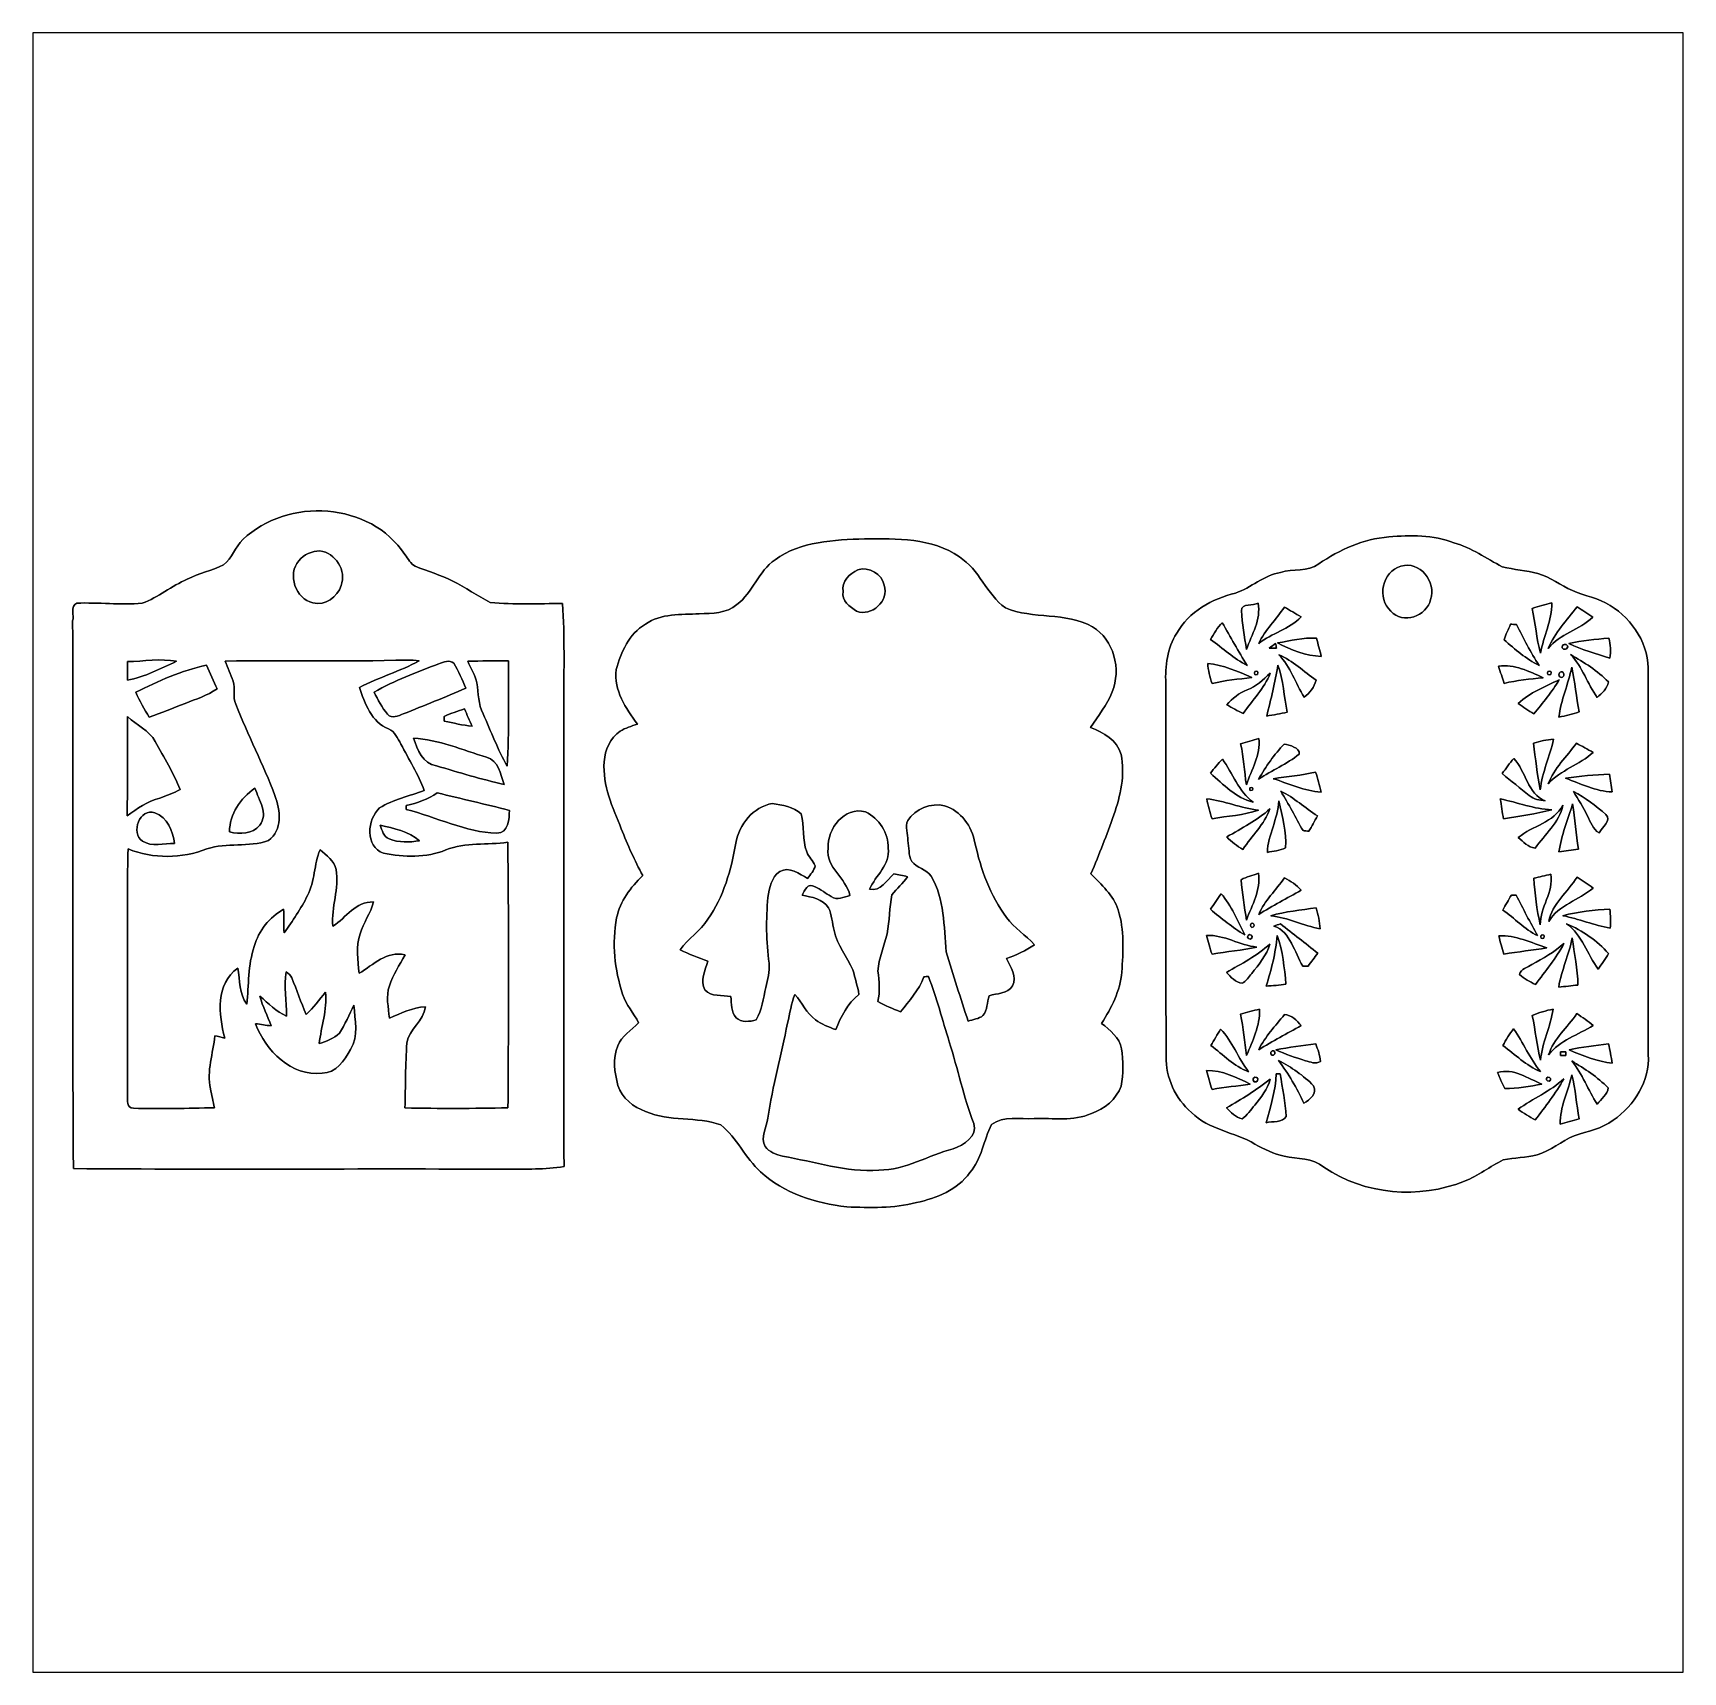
# Model space of a CAD drawing. Header units: centimetres. Extents: x -16.8 to 16.8, y -16.7 to 16.7.
import ezdxf

# ---------------------------------------------------------------- set-up
doc = ezdxf.new("R2010")
doc.units = ezdxf.units.CM
doc.header["$MEASUREMENT"] = 0
doc.layers.add('Layer 1', color=7, linetype='Continuous')

msp = doc.modelspace()

# ---------------------------------------------------------------- linework, layer by layer
at = {"layer": 'Layer 1', "color": 7}
for points, knots in [([(-16.77458, 16.66875), (-16.77458, 16.66875), (16.77458, 16.66875), (16.77458, 16.66875), (16.77458, 16.66875), (16.77458, 16.66875), (16.77458, -16.66875), (16.77458, -16.66875), (16.77458, -16.66875), (16.77458, -16.66875), (-16.77458, -16.66875), (-16.77458, -16.66875), (-16.77458, -16.66875), (-16.77458, -16.66875), (-16.77458, 16.66875), (-16.77458, 16.66875), (-16.77458, 16.66875), (-16.77458, 16.66875), (-16.77458, 16.66875), (-16.77458, 16.66875)], [0, 0, 0, 0, 0.16666667, 0.16666667, 0.16666667, 0.16666667, 0.33333333, 0.33333333, 0.33333333, 0.33333333, 0.5, 0.5, 0.5, 0.5, 0.66666667, 0.66666667, 0.66666667, 0.66666667, 1, 1, 1, 1]), ([(-12.50527, 6.36658), (-12.66119, 6.21277), (-12.72963, 5.98593), (-12.90179, 5.848), (-12.90179, 5.848), (-13.13815, 5.73229), (-13.40168, 5.68007), (-13.63698, 5.55978), (-13.63698, 5.55978), (-13.9573, 5.42431), (-14.22541, 5.18654), (-14.55385, 5.07012), (-14.55385, 5.07012), (-14.99694, 5.03414), (-15.44249, 5.08635), (-15.88594, 5.07259), (-15.88594, 5.07259), (-16.02176, 5.01826), (-15.93286, 4.80554), (-15.96884, 4.71029), (-15.96884, 4.71029), (-15.94873, 0.9966), (-15.98154, -2.71709), (-15.95191, -6.43043), (-15.95191, -6.43043), (-13.01609, -6.45089), (-10.07992, -6.42867), (-7.14375, -6.44137), (-7.14375, -6.44137), (-6.75499, -6.44102), (-6.36341, -6.44701), (-5.97782, -6.38881), (-5.97782, -6.38881), (-5.98205, -3.24203), (-5.97853, -0.09525), (-5.97958, 3.05153), (-5.97958, 3.05153), (-5.98241, 3.72181), (-5.9623, 4.39279), (-6.00639, 5.06201), (-6.00639, 5.06201), (-6.49711, 5.06765), (-6.98994, 5.0352), (-7.47854, 5.08706), (-7.47854, 5.08706), (-7.74171, 5.21441), (-7.97454, 5.3975), (-8.24124, 5.51956), (-8.24124, 5.51956), (-8.48289, 5.64727), (-8.74924, 5.71817), (-9.00113, 5.82119), (-9.00113, 5.82119), (-9.10308, 5.86528), (-9.14294, 5.98382), (-9.21561, 6.05825), (-9.21561, 6.05825), (-9.90671, 7.1374), (-11.60498, 7.22912), (-12.50527, 6.36658), (-12.50527, 6.36658), (-12.50527, 6.36658), (-12.50527, 6.36658), (-12.50527, 6.36658)], [0, 0, 0, 0, 0.05882353, 0.05882353, 0.05882353, 0.05882353, 0.11764706, 0.11764706, 0.11764706, 0.11764706, 0.17647059, 0.17647059, 0.17647059, 0.17647059, 0.23529412, 0.23529412, 0.23529412, 0.23529412, 0.29411765, 0.29411765, 0.29411765, 0.29411765, 0.35294118, 0.35294118, 0.35294118, 0.35294118, 0.41176471, 0.41176471, 0.41176471, 0.41176471, 0.47058824, 0.47058824, 0.47058824, 0.47058824, 0.52941176, 0.52941176, 0.52941176, 0.52941176, 0.58823529, 0.58823529, 0.58823529, 0.58823529, 0.64705882, 0.64705882, 0.64705882, 0.64705882, 0.70588235, 0.70588235, 0.70588235, 0.70588235, 0.76470588, 0.76470588, 0.76470588, 0.76470588, 0.82352941, 0.82352941, 0.82352941, 0.82352941, 0.88235294, 0.88235294, 0.88235294, 0.88235294, 1, 1, 1, 1]), ([(0.13476, 6.38104), (-0.48295, 6.35494), (-1.16487, 6.33518), (-1.68628, 5.95524), (-1.68628, 5.95524), (-2.02353, 5.72241), (-2.13995, 5.28884), (-2.46451, 5.0419), (-2.46451, 5.0419), (-2.67229, 4.86128), (-2.96863, 4.8641), (-3.22721, 4.85458), (-3.22721, 4.85458), (-3.59445, 4.8327), (-4.00967, 4.8708), (-4.32364, 4.6415), (-4.32364, 4.6415), (-4.6542, 4.44782), (-4.82318, 4.07458), (-4.91596, 3.71934), (-4.91596, 3.71934), (-4.97276, 3.29671), (-4.71805, 2.93511), (-4.48557, 2.61232), (-4.48557, 2.61232), (-4.60375, 2.56822), (-4.72722, 2.5333), (-4.83623, 2.46839), (-4.83623, 2.46839), (-5.03555, 2.32692), (-5.14562, 2.08703), (-5.16043, 1.84644), (-5.16043, 1.84644), (-5.19889, 1.36419), (-4.98793, 0.91581), (-4.81224, 0.48048), (-4.81224, 0.48048), (-4.68665, 0.15522), (-4.54025, -0.16122), (-4.37833, -0.4699), (-4.37833, -0.4699), (-4.62421, -0.70591), (-4.83482, -0.98989), (-4.90784, -1.32891), (-4.90784, -1.32891), (-5.00803, -1.84397), (-4.94594, -2.38548), (-4.78755, -2.88255), (-4.78755, -2.88255), (-4.7184, -3.09809), (-4.56036, -3.26602), (-4.46017, -3.46463), (-4.46017, -3.46463), (-4.60304, -3.61985), (-4.80801, -3.72533), (-4.88633, -3.93241), (-4.88633, -3.93241), (-4.98863, -4.18959), (-4.953, -4.47851), (-4.87998, -4.73851), (-4.87998, -4.73851), (-4.79919, -4.99851), (-4.56777, -5.18019), (-4.318, -5.26662), (-4.318, -5.26662), (-3.83434, -5.48675), (-3.28013, -5.35905), (-2.78836, -5.54214), (-2.78836, -5.54214), (-2.46063, -5.80496), (-2.28953, -6.21383), (-1.98014, -6.4964), (-1.98014, -6.4964), (-1.50354, -6.93491), (-0.86219, -7.1374), (-0.22966, -7.20901), (-0.22966, -7.20901), (0.24236, -7.22418), (0.72672, -7.24217), (1.1878, -7.12011), (1.1878, -7.12011), (1.59844, -7.0298), (2.02283, -6.86364), (2.27647, -6.50981), (2.27647, -6.50981), (2.51601, -6.23147), (2.55482, -5.85188), (2.71251, -5.53297), (2.71251, -5.53297), (2.96545, -5.34776), (3.29106, -5.42819), (3.58069, -5.41373), (3.58069, -5.41373), (3.96628, -5.39397), (4.3815, -5.47511), (4.74521, -5.30966), (4.74521, -5.30966), (5.01297, -5.21935), (5.2518, -5.01826), (5.35058, -4.75015), (5.35058, -4.75015), (5.40032, -4.50074), (5.3908, -4.24074), (5.36011, -3.99027), (5.36011, -3.99027), (5.31072, -3.76626), (5.12798, -3.60715), (4.95124, -3.47945), (4.95124, -3.47945), (5.15444, -3.16195), (5.33082, -2.81517), (5.36399, -2.43381), (5.36399, -2.43381), (5.39256, -2.0126), (5.41972, -1.57586), (5.29061, -1.16769), (5.29061, -1.16769), (5.19112, -0.8696), (4.94877, -0.65123), (4.7371, -0.4318), (4.7371, -0.4318), (4.90502, -0.03845), (5.05848, 0.36089), (5.201, 0.76412), (5.201, 0.76412), (5.33859, 1.15641), (5.43489, 1.58115), (5.34846, 1.99531), (5.34846, 1.99531), (5.26909, 2.28529), (4.98969, 2.43769), (4.73004, 2.54423), (4.73004, 2.54423), (4.88244, 2.77989), (5.06342, 3.00249), (5.17031, 3.26496), (5.17031, 3.26496), (5.35305, 3.72604), (5.20735, 4.3307), (4.76744, 4.59034), (4.76744, 4.59034), (4.2231, 4.8955), (3.56094, 4.74028), (2.99649, 4.97381), (2.99649, 4.97381), (2.61549, 5.25145), (2.46697, 5.75804), (2.06128, 6.01133), (2.06128, 6.01133), (1.5053, 6.40433), (0.78669, 6.37928), (0.13476, 6.38104)], [0, 0, 0, 0, 0.02564103, 0.02564103, 0.02564103, 0.02564103, 0.05128205, 0.05128205, 0.05128205, 0.05128205, 0.07692308, 0.07692308, 0.07692308, 0.07692308, 0.1025641, 0.1025641, 0.1025641, 0.1025641, 0.12820513, 0.12820513, 0.12820513, 0.12820513, 0.15384615, 0.15384615, 0.15384615, 0.15384615, 0.17948718, 0.17948718, 0.17948718, 0.17948718, 0.20512821, 0.20512821, 0.20512821, 0.20512821, 0.23076923, 0.23076923, 0.23076923, 0.23076923, 0.25641026, 0.25641026, 0.25641026, 0.25641026, 0.28205128, 0.28205128, 0.28205128, 0.28205128, 0.30769231, 0.30769231, 0.30769231, 0.30769231, 0.33333333, 0.33333333, 0.33333333, 0.33333333, 0.35897436, 0.35897436, 0.35897436, 0.35897436, 0.38461538, 0.38461538, 0.38461538, 0.38461538, 0.41025641, 0.41025641, 0.41025641, 0.41025641, 0.43589744, 0.43589744, 0.43589744, 0.43589744, 0.46153846, 0.46153846, 0.46153846, 0.46153846, 0.48717949, 0.48717949, 0.48717949, 0.48717949, 0.51282051, 0.51282051, 0.51282051, 0.51282051, 0.53846154, 0.53846154, 0.53846154, 0.53846154, 0.56410256, 0.56410256, 0.56410256, 0.56410256, 0.58974359, 0.58974359, 0.58974359, 0.58974359, 0.61538462, 0.61538462, 0.61538462, 0.61538462, 0.64102564, 0.64102564, 0.64102564, 0.64102564, 0.66666667, 0.66666667, 0.66666667, 0.66666667, 0.69230769, 0.69230769, 0.69230769, 0.69230769, 0.71794872, 0.71794872, 0.71794872, 0.71794872, 0.74358974, 0.74358974, 0.74358974, 0.74358974, 0.76923077, 0.76923077, 0.76923077, 0.76923077, 0.79487179, 0.79487179, 0.79487179, 0.79487179, 0.82051282, 0.82051282, 0.82051282, 0.82051282, 0.84615385, 0.84615385, 0.84615385, 0.84615385, 0.87179487, 0.87179487, 0.87179487, 0.87179487, 0.8974359, 0.8974359, 0.8974359, 0.8974359, 0.92307692, 0.92307692, 0.92307692, 0.92307692, 0.94871795, 0.94871795, 0.94871795, 0.94871795, 1, 1, 1, 1]), ([(10.79288, 6.41914), (10.27395, 6.38175), (9.79346, 6.15915), (9.36731, 5.87199), (9.36731, 5.87199), (9.14471, 5.70195), (8.84343, 5.78309), (8.59084, 5.69348), (8.59084, 5.69348), (8.24971, 5.64233), (7.99747, 5.38057), (7.67574, 5.27791), (7.67574, 5.27791), (7.20019, 5.15938), (6.7243, 4.89938), (6.47982, 4.45841), (6.47982, 4.45841), (6.28438, 4.15925), (6.24452, 3.78919), (6.25757, 3.43994), (6.25757, 3.43994), (6.26957, 0.91123), (6.25404, -1.61784), (6.26498, -4.14655), (6.26498, -4.14655), (6.25722, -4.57941), (6.44878, -5.00627), (6.77968, -5.28567), (6.77968, -5.28567), (7.12752, -5.64444), (7.65916, -5.68325), (8.07191, -5.93125), (8.07191, -5.93125), (8.25641, -6.0392), (8.45326, -6.12881), (8.66316, -6.17679), (8.66316, -6.17679), (8.93586, -6.24311), (9.24807, -6.20324), (9.47455, -6.39904), (9.47455, -6.39904), (10.29652, -6.96736), (11.40813, -7.05379), (12.32923, -6.68726), (12.32923, -6.68726), (12.60969, -6.57472), (12.85064, -6.38528), (13.12122, -6.25334), (13.12122, -6.25334), (13.34664, -6.20536), (13.58265, -6.20854), (13.80702, -6.14856), (13.80702, -6.14856), (14.08148, -6.06778), (14.3002, -5.86775), (14.56372, -5.76192), (14.56372, -5.76192), (14.8336, -5.66984), (15.12252, -5.61763), (15.35747, -5.44513), (15.35747, -5.44513), (15.78398, -5.14562), (16.10113, -4.64679), (16.06938, -4.11092), (16.06938, -4.11092), (16.06726, -1.52329), (16.07291, 1.06468), (16.06656, 3.65231), (16.06656, 3.65231), (16.09443, 4.21146), (15.76105, 4.74133), (15.29151, 5.02567), (15.29151, 5.02567), (15.05902, 5.17984), (14.77504, 5.21511), (14.52457, 5.32871), (14.52457, 5.32871), (14.28432, 5.43101), (14.07795, 5.60458), (13.8236, 5.67443), (13.8236, 5.67443), (13.58582, 5.73687), (13.33853, 5.75451), (13.1004, 5.8106), (13.1004, 5.8106), (12.77408, 5.97535), (12.47563, 6.20219), (12.11721, 6.29708), (12.11721, 6.29708), (11.69741, 6.46254), (11.23491, 6.45548), (10.79288, 6.41914), (10.79288, 6.41914), (10.79288, 6.41914), (10.79288, 6.41914), (10.79288, 6.41914)], [0, 0, 0, 0, 0.04, 0.04, 0.04, 0.04, 0.08, 0.08, 0.08, 0.08, 0.12, 0.12, 0.12, 0.12, 0.16, 0.16, 0.16, 0.16, 0.2, 0.2, 0.2, 0.2, 0.24, 0.24, 0.24, 0.24, 0.28, 0.28, 0.28, 0.28, 0.32, 0.32, 0.32, 0.32, 0.36, 0.36, 0.36, 0.36, 0.4, 0.4, 0.4, 0.4, 0.44, 0.44, 0.44, 0.44, 0.48, 0.48, 0.48, 0.48, 0.52, 0.52, 0.52, 0.52, 0.56, 0.56, 0.56, 0.56, 0.6, 0.6, 0.6, 0.6, 0.64, 0.64, 0.64, 0.64, 0.68, 0.68, 0.68, 0.68, 0.72, 0.72, 0.72, 0.72, 0.76, 0.76, 0.76, 0.76, 0.8, 0.8, 0.8, 0.8, 0.84, 0.84, 0.84, 0.84, 0.88, 0.88, 0.88, 0.88, 0.92, 0.92, 0.92, 0.92, 1, 1, 1, 1]), ([(-10.93929, 6.13516), (-10.6232, 6.10094), (-10.3946, 5.72841), (-10.51031, 5.4296), (-10.51031, 5.4296), (-10.58016, 5.19183), (-10.83275, 5.02003), (-11.08322, 5.07541), (-11.08322, 5.07541), (-11.43529, 5.15902), (-11.61168, 5.65891), (-11.36615, 5.93478), (-11.36615, 5.93478), (-11.26808, 6.06989), (-11.10156, 6.12881), (-10.93929, 6.13516)], [0, 0, 0, 0, 0.2, 0.2, 0.2, 0.2, 0.4, 0.4, 0.4, 0.4, 0.6, 0.6, 0.6, 0.6, 1, 1, 1, 1]), ([(-0.00035, 5.75063), (0.21696, 5.82154), (0.49248, 5.66244), (0.53234, 5.4356), (0.53234, 5.4356), (0.64029, 5.11739), (0.27446, 4.78966), (-0.02999, 4.9082), (-0.02999, 4.9082), (-0.16087, 5.00204), (-0.34713, 5.11387), (-0.29986, 5.30966), (-0.29986, 5.30966), (-0.33902, 5.5118), (-0.16686, 5.67478), (-0.00035, 5.75063)], [0, 0, 0, 0, 0.2, 0.2, 0.2, 0.2, 0.4, 0.4, 0.4, 0.4, 0.6, 0.6, 0.6, 0.6, 1, 1, 1, 1]), ([(11.03983, 5.82154), (11.40919, 5.94536), (11.77607, 5.50016), (11.64343, 5.14809), (11.64343, 5.14809), (11.57076, 4.80589), (11.07405, 4.6288), (10.83698, 4.91031), (10.83698, 4.91031), (10.54312, 5.16043), (10.65706, 5.72805), (11.03983, 5.82154)], [0, 0, 0, 0, 0.25, 0.25, 0.25, 0.25, 0.5, 0.5, 0.5, 0.5, 1, 1, 1, 1]), ([(7.79956, 4.91772), (7.79039, 5.07929), (8.04333, 5.01227), (8.13894, 5.07224), (8.13894, 5.07224), (8.19397, 4.73569), (8.00911, 4.43336), (7.89728, 4.12926), (7.89728, 4.12926), (7.8613, 4.39138), (7.80556, 4.65279), (7.79956, 4.91772)], [0, 0, 0, 0, 0.25, 0.25, 0.25, 0.25, 0.5, 0.5, 0.5, 0.5, 1, 1, 1, 1]), ([(13.71036, 4.96535), (13.84053, 5.00839), (13.97212, 5.04684), (14.10652, 5.07647), (14.10652, 5.07647), (14.1097, 4.72264), (13.94248, 4.39808), (13.87828, 4.05483), (13.87828, 4.05483), (13.79643, 4.35328), (13.76927, 4.66266), (13.71036, 4.96535)], [0, 0, 0, 0, 0.25, 0.25, 0.25, 0.25, 0.5, 0.5, 0.5, 0.5, 1, 1, 1, 1]), ([(8.67092, 4.99251), (8.78381, 4.92725), (8.89459, 4.86093), (9.00747, 4.79284), (9.00747, 4.79284), (8.76864, 4.53919), (8.41516, 4.4637), (8.1467, 4.25027), (8.1467, 4.25027), (8.27758, 4.52579), (8.50406, 4.73957), (8.67092, 4.99251)], [0, 0, 0, 0, 0.25, 0.25, 0.25, 0.25, 0.5, 0.5, 0.5, 0.5, 1, 1, 1, 1]), ([(14.62123, 4.99886), (14.72777, 4.92795), (14.83184, 4.85775), (14.93943, 4.78578), (14.93943, 4.78578), (14.67379, 4.52296), (14.27021, 4.44923), (14.0335, 4.14867), (14.0335, 4.14867), (14.16861, 4.46899), (14.41027, 4.72722), (14.62123, 4.99886)], [0, 0, 0, 0, 0.25, 0.25, 0.25, 0.25, 0.5, 0.5, 0.5, 0.5, 1, 1, 1, 1]), ([(7.17021, 4.33317), (7.23653, 4.45452), (7.3085, 4.57376), (7.40375, 4.67466), (7.40375, 4.67466), (7.57908, 4.3875), (7.72901, 4.08517), (7.91492, 3.80365), (7.91492, 3.80365), (7.64222, 3.94229), (7.41645, 4.15502), (7.17021, 4.33317)], [0, 0, 0, 0, 0.25, 0.25, 0.25, 0.25, 0.5, 0.5, 0.5, 0.5, 1, 1, 1, 1]), ([(8.53052, 4.26261), (8.79087, 4.30424), (9.05581, 4.38079), (9.32039, 4.35786), (9.32039, 4.35786), (9.35567, 4.23545), (9.38883, 4.11233), (9.41952, 3.9878), (9.41952, 3.9878), (9.10519, 4.00156), (8.80498, 4.11621), (8.53052, 4.26261)], [0, 0, 0, 0, 0.25, 0.25, 0.25, 0.25, 0.5, 0.5, 0.5, 0.5, 1, 1, 1, 1]), ([(13.27009, 4.64397), (13.29972, 4.6422), (13.35934, 4.63868), (13.38933, 4.63691), (13.38933, 4.63691), (13.53538, 4.3561), (13.67155, 4.06964), (13.84864, 3.80612), (13.84864, 3.80612), (13.58512, 3.93771), (13.35687, 4.13067), (13.14027, 4.32717), (13.14027, 4.32717), (13.17025, 4.43759), (13.22387, 4.5399), (13.27009, 4.64397)], [0, 0, 0, 0, 0.2, 0.2, 0.2, 0.2, 0.4, 0.4, 0.4, 0.4, 0.6, 0.6, 0.6, 0.6, 1, 1, 1, 1]), ([(8.36154, 4.1589), (8.40387, 4.19029), (8.44762, 4.22134), (8.49171, 4.25097), (8.49171, 4.25097), (8.49595, 4.22769), (8.50441, 4.18077), (8.509, 4.15749), (8.509, 4.15749), (8.45926, 4.15784), (8.41022, 4.15819), (8.36154, 4.1589)], [0, 0, 0, 0, 0.25, 0.25, 0.25, 0.25, 0.5, 0.5, 0.5, 0.5, 1, 1, 1, 1]), ([(14.32242, 4.20688), (14.35206, 4.26226), (14.46071, 4.22275), (14.42261, 4.16031), (14.42261, 4.16031), (14.39227, 4.10351), (14.28432, 4.14479), (14.32242, 4.20688)], [0, 0, 0, 0, 0.33333333, 0.33333333, 0.33333333, 0.33333333, 1, 1, 1, 1]), ([(14.45577, 4.24815), (14.72036, 4.31941), (14.99658, 4.32788), (15.26787, 4.36139), (15.26787, 4.36139), (15.30032, 4.22875), (15.31549, 4.09046), (15.28516, 3.9557), (15.28516, 3.9557), (15.00329, 4.03578), (14.72283, 4.12715), (14.45577, 4.24815)], [0, 0, 0, 0, 0.25, 0.25, 0.25, 0.25, 0.5, 0.5, 0.5, 0.5, 1, 1, 1, 1]), ([(-9.16905, 3.91478), (-9.0865, 3.91689), (-9.0043, 3.90701), (-8.92246, 3.89573), (-8.92246, 3.89573), (-9.31404, 3.68794), (-9.74196, 3.55812), (-10.13813, 3.35915), (-10.13813, 3.35915), (-10.02665, 3.03883), (-9.89118, 2.64513), (-9.54546, 2.51248), (-9.54546, 2.51248), (-9.41423, 2.45957), (-9.35955, 2.31916), (-9.29358, 2.20521), (-9.29358, 2.20521), (-9.13165, 1.89371), (-8.94256, 1.59385), (-8.81944, 1.2633), (-8.81944, 1.2633), (-9.12142, 1.14512), (-9.45021, 1.07985), (-9.72644, 0.90629), (-9.72644, 0.90629), (-9.98185, 0.67486), (-10.03018, 0.121), (-9.64953, -0.01341), (-9.64953, -0.01341), (-9.23361, -0.09525), (-8.77746, -0.11465), (-8.37883, 0.05292), (-8.37883, 0.05292), (-7.98195, 0.21696), (-7.53674, 0.14429), (-7.12047, 0.2099), (-7.12047, 0.2099), (-7.09859, -1.59032), (-7.10459, -3.39125), (-7.11694, -5.19183), (-7.11694, -5.19183), (-7.81544, -5.20947), (-8.51429, -5.21053), (-9.21279, -5.19501), (-9.21279, -5.19501), (-9.19974, -4.75474), (-9.20362, -4.31341), (-9.17293, -3.87421), (-9.17293, -3.87421), (-9.13059, -3.58951), (-8.82191, -3.42865), (-8.79581, -3.13866), (-8.79581, -3.13866), (-9.05757, -3.15278), (-9.29252, -3.26778), (-9.52818, -3.36868), (-9.52818, -3.36868), (-9.54652, -3.15172), (-9.60473, -2.92594), (-9.52641, -2.71357), (-9.52641, -2.71357), (-9.45656, -2.48779), (-9.32039, -2.29023), (-9.21068, -2.08315), (-9.21068, -2.08315), (-9.58074, -1.99249), (-9.85626, -2.28741), (-10.14518, -2.4571), (-10.14518, -2.4571), (-10.16529, -2.18934), (-10.21009, -1.91488), (-10.12472, -1.65347), (-10.12472, -1.65347), (-10.05769, -1.42769), (-9.90812, -1.23508), (-9.85097, -1.00506), (-9.85097, -1.00506), (-10.22068, -0.99554), (-10.40165, -1.32539), (-10.67682, -1.49684), (-10.67682, -1.49684), (-10.71527, -1.11054), (-10.54488, -0.73307), (-10.6112, -0.34572), (-10.6112, -0.34572), (-10.65001, -0.16757), (-10.81123, -0.05786), (-10.93858, 0.0568), (-10.93858, 0.0568), (-11.06029, -0.24342), (-11.043, -0.58385), (-11.19188, -0.87454), (-11.19188, -0.87454), (-11.32664, -1.14088), (-11.49033, -1.39277), (-11.66954, -1.6316), (-11.66954, -1.6316), (-11.67553, -1.47249), (-11.67624, -1.31339), (-11.678, -1.15464), (-11.678, -1.15464), (-11.96552, -1.31586), (-12.19059, -1.58962), (-12.27455, -1.91064), (-12.27455, -1.91064), (-12.40931, -2.28882), (-12.38603, -2.69346), (-12.42589, -3.08716), (-12.42589, -3.08716), (-12.5857, -2.87902), (-12.56206, -2.59398), (-12.60863, -2.35091), (-12.60863, -2.35091), (-13.06583, -2.67758), (-12.99986, -3.29424), (-12.87604, -3.77366), (-12.87604, -3.77366), (-12.94377, -3.75708), (-13.0115, -3.7405), (-13.07959, -3.72569), (-13.07959, -3.72569), (-13.10534, -4.08693), (-13.25174, -4.44606), (-13.16496, -4.80977), (-13.16496, -4.80977), (-13.14309, -4.93748), (-13.11099, -5.06271), (-13.08488, -5.19077), (-13.08488, -5.19077), (-13.6331, -5.20312), (-14.18202, -5.22041), (-14.72988, -5.20136), (-14.72988, -5.20136), (-14.87346, -5.20382), (-14.84912, -5.03026), (-14.85583, -4.9343), (-14.85583, -4.9343), (-14.85865, -3.85269), (-14.84771, -2.77107), (-14.85583, -1.68945), (-14.85583, -1.68945), (-14.85089, -1.10208), (-14.86323, -0.51435), (-14.8396, 0.07267), (-14.8396, 0.07267), (-14.32913, -0.13406), (-13.7481, -0.12771), (-13.23763, 0.07585), (-13.23763, 0.07585), (-12.8337, 0.2092), (-12.3885, 0.09772), (-11.98915, 0.24342), (-11.98915, 0.24342), (-11.69282, 0.45297), (-11.7415, 0.86078), (-11.85651, 1.15782), (-11.85651, 1.15782), (-12.09075, 1.78929), (-12.40508, 2.38795), (-12.65308, 3.01378), (-12.65308, 3.01378), (-12.71905, 3.16442), (-12.6492, 3.33269), (-12.7067, 3.48439), (-12.7067, 3.48439), (-12.75327, 3.62373), (-12.81501, 3.75744), (-12.86863, 3.89396), (-12.86863, 3.89396), (-11.63532, 3.90948), (-10.40201, 3.88056), (-9.16905, 3.91478)], [0, 0, 0, 0, 0.02272727, 0.02272727, 0.02272727, 0.02272727, 0.04545455, 0.04545455, 0.04545455, 0.04545455, 0.06818182, 0.06818182, 0.06818182, 0.06818182, 0.09090909, 0.09090909, 0.09090909, 0.09090909, 0.11363636, 0.11363636, 0.11363636, 0.11363636, 0.13636364, 0.13636364, 0.13636364, 0.13636364, 0.15909091, 0.15909091, 0.15909091, 0.15909091, 0.18181818, 0.18181818, 0.18181818, 0.18181818, 0.20454545, 0.20454545, 0.20454545, 0.20454545, 0.22727273, 0.22727273, 0.22727273, 0.22727273, 0.25, 0.25, 0.25, 0.25, 0.27272727, 0.27272727, 0.27272727, 0.27272727, 0.29545455, 0.29545455, 0.29545455, 0.29545455, 0.31818182, 0.31818182, 0.31818182, 0.31818182, 0.34090909, 0.34090909, 0.34090909, 0.34090909, 0.36363636, 0.36363636, 0.36363636, 0.36363636, 0.38636364, 0.38636364, 0.38636364, 0.38636364, 0.40909091, 0.40909091, 0.40909091, 0.40909091, 0.43181818, 0.43181818, 0.43181818, 0.43181818, 0.45454545, 0.45454545, 0.45454545, 0.45454545, 0.47727273, 0.47727273, 0.47727273, 0.47727273, 0.5, 0.5, 0.5, 0.5, 0.52272727, 0.52272727, 0.52272727, 0.52272727, 0.54545455, 0.54545455, 0.54545455, 0.54545455, 0.56818182, 0.56818182, 0.56818182, 0.56818182, 0.59090909, 0.59090909, 0.59090909, 0.59090909, 0.61363636, 0.61363636, 0.61363636, 0.61363636, 0.63636364, 0.63636364, 0.63636364, 0.63636364, 0.65909091, 0.65909091, 0.65909091, 0.65909091, 0.68181818, 0.68181818, 0.68181818, 0.68181818, 0.70454545, 0.70454545, 0.70454545, 0.70454545, 0.72727273, 0.72727273, 0.72727273, 0.72727273, 0.75, 0.75, 0.75, 0.75, 0.77272727, 0.77272727, 0.77272727, 0.77272727, 0.79545455, 0.79545455, 0.79545455, 0.79545455, 0.81818182, 0.81818182, 0.81818182, 0.81818182, 0.84090909, 0.84090909, 0.84090909, 0.84090909, 0.86363636, 0.86363636, 0.86363636, 0.86363636, 0.88636364, 0.88636364, 0.88636364, 0.88636364, 0.90909091, 0.90909091, 0.90909091, 0.90909091, 0.93181818, 0.93181818, 0.93181818, 0.93181818, 0.95454545, 0.95454545, 0.95454545, 0.95454545, 1, 1, 1, 1]), ([(-14.85583, 3.88408), (-14.5228, 3.88479), (-14.18449, 3.95288), (-13.85429, 3.88902), (-13.85429, 3.88902), (-14.17743, 3.73874), (-14.50305, 3.57434), (-14.85512, 3.50308), (-14.85512, 3.50308), (-14.85724, 3.62973), (-14.85618, 3.75744), (-14.85583, 3.88408)], [0, 0, 0, 0, 0.25, 0.25, 0.25, 0.25, 0.5, 0.5, 0.5, 0.5, 1, 1, 1, 1]), ([(-14.68296, 3.2579), (-14.22682, 3.48897), (-13.75339, 3.70381), (-13.24998, 3.80788), (-13.24998, 3.80788), (-13.17554, 3.64808), (-13.10323, 3.48686), (-13.03196, 3.32564), (-13.03196, 3.32564), (-13.23164, 3.19229), (-13.46235, 3.11997), (-13.6839, 3.03212), (-13.6839, 3.03212), (-13.92661, 2.9397), (-14.16473, 2.83457), (-14.41133, 2.75167), (-14.41133, 2.75167), (-14.50975, 2.91606), (-14.61241, 3.07904), (-14.68296, 3.2579)], [0, 0, 0, 0, 0.16666667, 0.16666667, 0.16666667, 0.16666667, 0.33333333, 0.33333333, 0.33333333, 0.33333333, 0.5, 0.5, 0.5, 0.5, 0.66666667, 0.66666667, 0.66666667, 0.66666667, 1, 1, 1, 1]), ([(-8.52523, 3.83858), (-8.42927, 3.86715), (-8.30439, 3.93312), (-8.21937, 3.84775), (-8.21937, 3.84775), (-8.11742, 3.68935), (-8.04792, 3.51261), (-7.97419, 3.33975), (-7.97419, 3.33975), (-8.39399, 3.15736), (-8.8205, 2.98944), (-9.24489, 2.81834), (-9.24489, 2.81834), (-9.34614, 2.78553), (-9.48161, 2.70898), (-9.56804, 2.8127), (-9.56804, 2.8127), (-9.67669, 2.94922), (-9.75783, 3.10515), (-9.83968, 3.25861), (-9.83968, 3.25861), (-9.42587, 3.50344), (-8.97079, 3.6636), (-8.52523, 3.83858)], [0, 0, 0, 0, 0.14285714, 0.14285714, 0.14285714, 0.14285714, 0.28571429, 0.28571429, 0.28571429, 0.28571429, 0.42857143, 0.42857143, 0.42857143, 0.42857143, 0.57142857, 0.57142857, 0.57142857, 0.57142857, 0.71428571, 0.71428571, 0.71428571, 0.71428571, 1, 1, 1, 1]), ([(-7.93433, 3.89255), (-7.65951, 3.89643), (-7.38434, 3.89784), (-7.10918, 3.8989), (-7.10918, 3.8989), (-7.11165, 3.18452), (-7.09119, 2.46944), (-7.13246, 1.75577), (-7.13246, 1.75577), (-7.32861, 2.09338), (-7.45843, 2.46486), (-7.62353, 2.81799), (-7.62353, 2.81799), (-7.71948, 3.01484), (-7.71878, 3.23709), (-7.74982, 3.44911), (-7.74982, 3.44911), (-7.78439, 3.6068), (-7.87188, 3.74544), (-7.93433, 3.89255)], [0, 0, 0, 0, 0.16666667, 0.16666667, 0.16666667, 0.16666667, 0.33333333, 0.33333333, 0.33333333, 0.33333333, 0.5, 0.5, 0.5, 0.5, 0.66666667, 0.66666667, 0.66666667, 0.66666667, 1, 1, 1, 1]), ([(7.11129, 3.84739), (7.42668, 3.81317), (7.71948, 3.68512), (8.00735, 3.55882), (8.00735, 3.55882), (7.73712, 3.52319), (7.46442, 3.50626), (7.20055, 3.43535), (7.20055, 3.43535), (7.15469, 3.5687), (7.11976, 3.70628), (7.11129, 3.84739)], [0, 0, 0, 0, 0.25, 0.25, 0.25, 0.25, 0.5, 0.5, 0.5, 0.5, 1, 1, 1, 1]), ([(8.06697, 3.68053), (8.12412, 3.69923), (8.14352, 3.67947), (8.12553, 3.62197), (8.12553, 3.62197), (8.06767, 3.60362), (8.04827, 3.62338), (8.06697, 3.68053)], [0, 0, 0, 0, 0.33333333, 0.33333333, 0.33333333, 0.33333333, 1, 1, 1, 1]), ([(8.31003, 2.7746), (8.39541, 3.1182), (8.47937, 3.46216), (8.53863, 3.81176), (8.53863, 3.81176), (8.65258, 3.50344), (8.65681, 3.17253), (8.72913, 2.85503), (8.72913, 2.85503), (8.59049, 2.82258), (8.44938, 2.79753), (8.31003, 2.7746)], [0, 0, 0, 0, 0.25, 0.25, 0.25, 0.25, 0.5, 0.5, 0.5, 0.5, 1, 1, 1, 1]), ([(8.55592, 4.02343), (8.84167, 3.89925), (9.06357, 3.67983), (9.31616, 3.50485), (9.31616, 3.50485), (9.27488, 3.36409), (9.18986, 3.24238), (9.07133, 3.15666), (9.07133, 3.15666), (8.89423, 3.44346), (8.79687, 3.7786), (8.55592, 4.02343)], [0, 0, 0, 0, 0.25, 0.25, 0.25, 0.25, 0.5, 0.5, 0.5, 0.5, 1, 1, 1, 1]), ([(13.02526, 3.78778), (13.3477, 3.83575), (13.64509, 3.68406), (13.93014, 3.55565), (13.93014, 3.55565), (13.66449, 3.52284), (13.39709, 3.50696), (13.13815, 3.43817), (13.13815, 3.43817), (13.09934, 3.55494), (13.06195, 3.67136), (13.02526, 3.78778)], [0, 0, 0, 0, 0.25, 0.25, 0.25, 0.25, 0.5, 0.5, 0.5, 0.5, 1, 1, 1, 1]), ([(14.02891, 3.68053), (14.08606, 3.69923), (14.10547, 3.67947), (14.08747, 3.62197), (14.08747, 3.62197), (14.02962, 3.60362), (14.01022, 3.62338), (14.02891, 3.68053)], [0, 0, 0, 0, 0.33333333, 0.33333333, 0.33333333, 0.33333333, 1, 1, 1, 1]), ([(14.27868, 3.66924), (14.34042, 3.70734), (14.38169, 3.59904), (14.32525, 3.56905), (14.32525, 3.56905), (14.26281, 3.5306), (14.22294, 3.63926), (14.27868, 3.66924)], [0, 0, 0, 0, 0.33333333, 0.33333333, 0.33333333, 0.33333333, 1, 1, 1, 1]), ([(14.51222, 3.76696), (14.57501, 3.46639), (14.61064, 3.16159), (14.6618, 2.85891), (14.6618, 2.85891), (14.52951, 2.81093), (14.38981, 2.78201), (14.25328, 2.75308), (14.25328, 2.75308), (14.29067, 3.10268), (14.44378, 3.42406), (14.51222, 3.76696)], [0, 0, 0, 0, 0.25, 0.25, 0.25, 0.25, 0.5, 0.5, 0.5, 0.5, 1, 1, 1, 1]), ([(14.48894, 4.02484), (14.76304, 3.86927), (15.03786, 3.69711), (15.25729, 3.46851), (15.25729, 3.46851), (15.23189, 3.3341), (15.12641, 3.23709), (15.02833, 3.15066), (15.02833, 3.15066), (14.83148, 3.43218), (14.73094, 3.77507), (14.48894, 4.02484)], [0, 0, 0, 0, 0.25, 0.25, 0.25, 0.25, 0.5, 0.5, 0.5, 0.5, 1, 1, 1, 1]), ([(7.91281, 3.30588), (8.09801, 3.37538), (8.23736, 3.5179), (8.38129, 3.64737), (8.38129, 3.64737), (8.26064, 3.33657), (8.01652, 3.09704), (7.83167, 2.8254), (7.83167, 2.8254), (7.71913, 2.88255), (7.60765, 2.94428), (7.49723, 3.00461), (7.49723, 3.00461), (7.61189, 3.13514), (7.74841, 3.2452), (7.91281, 3.30588)], [0, 0, 0, 0, 0.2, 0.2, 0.2, 0.2, 0.4, 0.4, 0.4, 0.4, 0.6, 0.6, 0.6, 0.6, 1, 1, 1, 1]), ([(13.42249, 3.03354), (13.66485, 3.24767), (13.96471, 3.38067), (14.25681, 3.5119), (14.25681, 3.5119), (14.10652, 3.26637), (13.92626, 3.04024), (13.74316, 2.81834), (13.74316, 2.81834), (13.63416, 2.88713), (13.52726, 2.9591), (13.42249, 3.03354)], [0, 0, 0, 0, 0.25, 0.25, 0.25, 0.25, 0.5, 0.5, 0.5, 0.5, 1, 1, 1, 1]), ([(-14.85194, 2.76578), (-14.67273, 2.58445), (-14.40991, 2.49237), (-14.28962, 2.2546), (-14.28962, 2.2546), (-14.10723, 1.93781), (-13.91849, 1.62101), (-13.78444, 1.27952), (-13.78444, 1.27952), (-13.91708, 1.21144), (-14.05431, 1.15147), (-14.19719, 1.10772), (-14.19719, 1.10772), (-14.44237, 1.03681), (-14.66039, 0.89853), (-14.86041, 0.74401), (-14.86041, 0.74401), (-14.84877, 1.41781), (-14.85724, 2.09197), (-14.85194, 2.76578)], [0, 0, 0, 0, 0.16666667, 0.16666667, 0.16666667, 0.16666667, 0.33333333, 0.33333333, 0.33333333, 0.33333333, 0.5, 0.5, 0.5, 0.5, 0.66666667, 0.66666667, 0.66666667, 0.66666667, 1, 1, 1, 1]), ([(-8.41128, 2.7686), (-8.27758, 2.82681), (-8.14105, 2.87831), (-8.00135, 2.92135), (-8.00135, 2.92135), (-7.9502, 2.80388), (-7.89799, 2.68605), (-7.84789, 2.56787), (-7.84789, 2.56787), (-8.03839, 2.58798), (-8.22466, 2.63525), (-8.41234, 2.66947), (-8.41234, 2.66947), (-8.41199, 2.69416), (-8.41163, 2.74391), (-8.41128, 2.7686)], [0, 0, 0, 0, 0.2, 0.2, 0.2, 0.2, 0.4, 0.4, 0.4, 0.4, 0.6, 0.6, 0.6, 0.6, 1, 1, 1, 1]), ([(-9.03993, 2.32551), (-8.52382, 2.29799), (-8.04192, 2.08598), (-7.55297, 1.9371), (-7.55297, 1.9371), (-7.3085, 1.87149), (-7.26546, 1.58997), (-7.19384, 1.38254), (-7.19384, 1.38254), (-7.65669, 1.49401), (-8.11636, 1.62348), (-8.57109, 1.76424), (-8.57109, 1.76424), (-8.85402, 1.80763), (-8.95456, 2.09233), (-9.03993, 2.32551)], [0, 0, 0, 0, 0.2, 0.2, 0.2, 0.2, 0.4, 0.4, 0.4, 0.4, 0.6, 0.6, 0.6, 0.6, 1, 1, 1, 1]), ([(7.78016, 2.2098), (7.90328, 2.24719), (8.02711, 2.28424), (8.15164, 2.32057), (8.15164, 2.32057), (8.18832, 1.98155), (7.99853, 1.68557), (7.89658, 1.37689), (7.89658, 1.37689), (7.85495, 1.65453), (7.8426, 1.93569), (7.78016, 2.2098)], [0, 0, 0, 0, 0.25, 0.25, 0.25, 0.25, 0.5, 0.5, 0.5, 0.5, 1, 1, 1, 1]), ([(8.14599, 1.49366), (8.29239, 1.74766), (8.46314, 1.99602), (8.6674, 2.20627), (8.6674, 2.20627), (8.77429, 2.18228), (8.98454, 2.13678), (8.97326, 2.00131), (8.97326, 2.00131), (8.72031, 1.79846), (8.41622, 1.67287), (8.14599, 1.49366)], [0, 0, 0, 0, 0.25, 0.25, 0.25, 0.25, 0.5, 0.5, 0.5, 0.5, 1, 1, 1, 1]), ([(13.73646, 2.22074), (13.86769, 2.26378), (14.00281, 2.29799), (14.1418, 2.30399), (14.1418, 2.30399), (14.07089, 1.95651), (13.91038, 1.63407), (13.87369, 1.27776), (13.87369, 1.27776), (13.80102, 1.58785), (13.77809, 1.90606), (13.73646, 2.22074)], [0, 0, 0, 0, 0.25, 0.25, 0.25, 0.25, 0.5, 0.5, 0.5, 0.5, 1, 1, 1, 1]), ([(14.60606, 2.22144), (14.72177, 2.16182), (14.8336, 2.10009), (14.94966, 2.03694), (14.94966, 2.03694), (14.67132, 1.78506), (14.28997, 1.67887), (14.03279, 1.39841), (14.03279, 1.39841), (14.15732, 1.71521), (14.40921, 1.95157), (14.60606, 2.22144)], [0, 0, 0, 0, 0.25, 0.25, 0.25, 0.25, 0.5, 0.5, 0.5, 0.5, 1, 1, 1, 1]), ([(7.16492, 1.61149), (7.245, 1.70991), (7.32226, 1.81046), (7.41116, 1.90077), (7.41116, 1.90077), (7.61259, 1.60443), (7.74065, 1.24707), (8.0331, 1.0227), (8.0331, 1.0227), (7.68315, 1.10737), (7.42985, 1.38606), (7.16492, 1.61149)], [0, 0, 0, 0, 0.25, 0.25, 0.25, 0.25, 0.5, 0.5, 0.5, 0.5, 1, 1, 1, 1]), ([(13.10005, 1.60479), (13.17484, 1.71062), (13.24927, 1.81681), (13.33535, 1.91382), (13.33535, 1.91382), (13.57877, 1.64994), (13.61299, 1.19662), (13.97388, 1.04775), (13.97388, 1.04775), (13.85887, 1.06645), (13.73822, 1.07738), (13.65003, 1.1617), (13.65003, 1.1617), (13.46341, 1.30528), (13.27997, 1.45309), (13.10005, 1.60479)], [0, 0, 0, 0, 0.2, 0.2, 0.2, 0.2, 0.4, 0.4, 0.4, 0.4, 0.6, 0.6, 0.6, 0.6, 1, 1, 1, 1]), ([(8.44232, 1.50142), (8.72772, 1.55469), (9.02123, 1.56351), (9.30346, 1.63583), (9.30346, 1.63583), (9.34826, 1.50283), (9.38742, 1.36807), (9.41529, 1.23014), (9.41529, 1.23014), (9.07415, 1.24742), (8.76229, 1.40018), (8.44232, 1.50142)], [0, 0, 0, 0, 0.25, 0.25, 0.25, 0.25, 0.5, 0.5, 0.5, 0.5, 1, 1, 1, 1]), ([(14.38698, 1.51271), (14.68155, 1.55575), (14.97965, 1.57656), (15.27739, 1.5935), (15.27739, 1.5935), (15.29609, 1.47355), (15.31832, 1.3522), (15.33454, 1.23155), (15.33454, 1.23155), (14.99976, 1.24319), (14.6939, 1.39665), (14.38698, 1.51271)], [0, 0, 0, 0, 0.25, 0.25, 0.25, 0.25, 0.5, 0.5, 0.5, 0.5, 1, 1, 1, 1]), ([(-12.77902, 0.41769), (-12.77761, 0.78846), (-12.55642, 1.10102), (-12.26114, 1.30669), (-12.26114, 1.30669), (-12.18106, 1.07068), (-11.98386, 0.78634), (-12.16201, 0.55492), (-12.16201, 0.55492), (-12.31124, 0.37324), (-12.56841, 0.36901), (-12.77902, 0.41769)], [0, 0, 0, 0, 0.25, 0.25, 0.25, 0.25, 0.5, 0.5, 0.5, 0.5, 1, 1, 1, 1]), ([(-9.18563, 0.95497), (-8.96197, 1.00612), (-8.74501, 1.08338), (-8.55451, 1.21356), (-8.55451, 1.21356), (-8.06662, 1.09044), (-7.57449, 0.9839), (-7.08766, 0.85619), (-7.08766, 0.85619), (-7.09154, 0.68051), (-7.10636, 0.40181), (-7.34307, 0.39158), (-7.34307, 0.39158), (-7.98336, 0.41099), (-8.56933, 0.72319), (-9.18633, 0.87454), (-9.18633, 0.87454), (-9.18598, 0.89464), (-9.18563, 0.93486), (-9.18563, 0.95497)], [0, 0, 0, 0, 0.16666667, 0.16666667, 0.16666667, 0.16666667, 0.33333333, 0.33333333, 0.33333333, 0.33333333, 0.5, 0.5, 0.5, 0.5, 0.66666667, 0.66666667, 0.66666667, 0.66666667, 1, 1, 1, 1]), ([(1.01, 0.64982), (1.16346, 0.89394), (1.48096, 1.01388), (1.76036, 0.9525), (1.76036, 0.9525), (2.0955, 0.84702), (2.31634, 0.53093), (2.37807, 0.19544), (2.37807, 0.19544), (2.49802, -0.34255), (2.6864, -0.87595), (3.02013, -1.32045), (3.02013, -1.32045), (3.17747, -1.5367), (3.40854, -1.68028), (3.58669, -1.87678), (3.58669, -1.87678), (3.41348, -1.99813), (3.22051, -2.08456), (3.02225, -2.15583), (3.02225, -2.15583), (3.09598, -2.32657), (3.25049, -2.52659), (3.13866, -2.71321), (3.13866, -2.71321), (3.04765, -2.88078), (2.82187, -2.86138), (2.66629, -2.91324), (2.66629, -2.91324), (2.62114, -3.04412), (2.63525, -3.20604), (2.54141, -3.31752), (2.54141, -3.31752), (2.45604, -3.38667), (2.33892, -3.39443), (2.23908, -3.42971), (2.23908, -3.42971), (2.08774, -2.96086), (1.93287, -2.49238), (1.79282, -2.02036), (1.79282, -2.02036), (1.74237, -1.50495), (1.76847, -0.94403), (1.48731, -0.48401), (1.48731, -0.48401), (1.38959, -0.3429), (1.20156, -0.30798), (1.09149, -0.17992), (1.09149, -0.17992), (1.02023, -0.05292), (1.04422, 0.10619), (1.01247, 0.24271), (1.01247, 0.24271), (1.016, 0.37536), (0.95814, 0.5207), (1.01, 0.64982)], [0, 0, 0, 0, 0.06666667, 0.06666667, 0.06666667, 0.06666667, 0.13333333, 0.13333333, 0.13333333, 0.13333333, 0.2, 0.2, 0.2, 0.2, 0.26666667, 0.26666667, 0.26666667, 0.26666667, 0.33333333, 0.33333333, 0.33333333, 0.33333333, 0.4, 0.4, 0.4, 0.4, 0.46666667, 0.46666667, 0.46666667, 0.46666667, 0.53333333, 0.53333333, 0.53333333, 0.53333333, 0.6, 0.6, 0.6, 0.6, 0.66666667, 0.66666667, 0.66666667, 0.66666667, 0.73333333, 0.73333333, 0.73333333, 0.73333333, 0.8, 0.8, 0.8, 0.8, 0.86666667, 0.86666667, 0.86666667, 0.86666667, 1, 1, 1, 1]), ([(7.09224, 1.09114), (7.45208, 1.05198), (7.78686, 0.90346), (8.14634, 0.85937), (8.14634, 0.85937), (7.84013, 0.75494), (7.51311, 0.74648), (7.19808, 0.68263), (7.19808, 0.68263), (7.15081, 0.81527), (7.11976, 0.95391), (7.09224, 1.09114)], [0, 0, 0, 0, 0.25, 0.25, 0.25, 0.25, 0.5, 0.5, 0.5, 0.5, 1, 1, 1, 1]), ([(7.96925, 1.31763), (8.01864, 1.33315), (8.03557, 1.31621), (8.0204, 1.26647), (8.0204, 1.26647), (7.97066, 1.2513), (7.95373, 1.26859), (7.96925, 1.31763)], [0, 0, 0, 0, 0.33333333, 0.33333333, 0.33333333, 0.33333333, 1, 1, 1, 1]), ([(8.55345, 1.0481), (8.62612, 0.7366), (8.71396, 0.41451), (8.69315, 0.09349), (8.69315, 0.09349), (8.5792, 0.03457), (8.44409, 0.03069), (8.32344, -0.00035), (8.32344, -0.00035), (8.33543, 0.3623), (8.5411, 0.68368), (8.55345, 1.0481)], [0, 0, 0, 0, 0.25, 0.25, 0.25, 0.25, 0.5, 0.5, 0.5, 0.5, 1, 1, 1, 1]), ([(8.59543, 1.24495), (8.86954, 1.12077), (9.08579, 0.9017), (9.3405, 0.74436), (9.3405, 0.74436), (9.28582, 0.63782), (9.2269, 0.53375), (9.16552, 0.43145), (9.16552, 0.43145), (9.13624, 0.43462), (9.07768, 0.44133), (9.04875, 0.4445), (9.04875, 0.4445), (8.89952, 0.71261), (8.75736, 0.9846), (8.59543, 1.24495)], [0, 0, 0, 0, 0.2, 0.2, 0.2, 0.2, 0.4, 0.4, 0.4, 0.4, 0.6, 0.6, 0.6, 0.6, 1, 1, 1, 1]), ([(13.06019, 1.09008), (13.41049, 1.01988), (13.74422, 0.88124), (14.10688, 0.86819), (14.10688, 0.86819), (13.78444, 0.78528), (13.45353, 0.74577), (13.12757, 0.68263), (13.12757, 0.68263), (13.09934, 0.81774), (13.07959, 0.95426), (13.06019, 1.09008)], [0, 0, 0, 0, 0.25, 0.25, 0.25, 0.25, 0.5, 0.5, 0.5, 0.5, 1, 1, 1, 1]), ([(14.54785, 1.23825), (14.78739, 1.11654), (15.00364, 0.95144), (15.20366, 0.77329), (15.20366, 0.77329), (15.33913, 0.65511), (15.12499, 0.50871), (15.06996, 0.39688), (15.06996, 0.39688), (14.93767, 0.46849), (14.89675, 0.62794), (14.82654, 0.7493), (14.82654, 0.7493), (14.75034, 0.92146), (14.64381, 1.07703), (14.54785, 1.23825)], [0, 0, 0, 0, 0.2, 0.2, 0.2, 0.2, 0.4, 0.4, 0.4, 0.4, 0.6, 0.6, 0.6, 0.6, 1, 1, 1, 1]), ([(-14.55067, 0.23107), (-14.79691, 0.39335), (-14.60006, 0.91828), (-14.29949, 0.80433), (-14.29949, 0.80433), (-14.03632, 0.71967), (-13.93084, 0.43321), (-13.89521, 0.18486), (-13.89521, 0.18486), (-14.11182, 0.18627), (-14.35488, 0.10866), (-14.55067, 0.23107)], [0, 0, 0, 0, 0.25, 0.25, 0.25, 0.25, 0.5, 0.5, 0.5, 0.5, 1, 1, 1, 1]), ([(-2.48109, 0.18944), (-2.42041, 0.56374), (-2.13078, 0.93627), (-1.74202, 0.99448), (-1.74202, 0.99448), (-1.53917, 0.97402), (-1.31621, 0.92251), (-1.15676, 0.78705), (-1.15676, 0.78705), (-1.08514, 0.53693), (-1.13383, 0.26), (-1.04316, 0.01058), (-1.04316, 0.01058), (-1.00048, -0.09208), (-0.91722, -0.17039), (-0.8696, -0.27023), (-0.8696, -0.27023), (-0.89464, -0.36865), (-0.96661, -0.44556), (-1.02411, -0.5267), (-1.02411, -0.5267), (-1.19345, -0.43744), (-1.39524, -0.27658), (-1.59138, -0.38453), (-1.59138, -0.38453), (-1.76177, -0.49953), (-1.79846, -0.72743), (-1.83233, -0.91369), (-1.83233, -0.91369), (-1.87254, -1.3589), (-1.86831, -1.81046), (-1.80587, -2.2539), (-1.80587, -2.2539), (-1.79211, -2.42111), (-1.84256, -2.5841), (-1.87184, -2.74708), (-1.87184, -2.74708), (-1.92687, -2.96792), (-1.95827, -3.19969), (-2.06763, -3.40219), (-2.06763, -3.40219), (-2.20063, -3.44558), (-2.3682, -3.45899), (-2.47897, -3.36056), (-2.47897, -3.36056), (-2.5848, -3.24626), (-2.56716, -3.07411), (-2.58798, -2.93229), (-2.58798, -2.93229), (-2.7559, -2.88996), (-2.98803, -2.94675), (-3.11185, -2.79471), (-3.11185, -2.79471), (-3.21628, -2.60738), (-3.10162, -2.39289), (-3.0547, -2.20733), (-3.0547, -2.20733), (-3.2445, -2.13466), (-3.43923, -2.07363), (-3.61915, -1.97803), (-3.61915, -1.97803), (-3.45123, -1.7526), (-3.20393, -1.59738), (-3.0547, -1.35643), (-3.0547, -1.35643), (-2.7245, -0.90452), (-2.58621, -0.35101), (-2.48109, 0.18944)], [0, 0, 0, 0, 0.05555556, 0.05555556, 0.05555556, 0.05555556, 0.11111111, 0.11111111, 0.11111111, 0.11111111, 0.16666667, 0.16666667, 0.16666667, 0.16666667, 0.22222222, 0.22222222, 0.22222222, 0.22222222, 0.27777778, 0.27777778, 0.27777778, 0.27777778, 0.33333333, 0.33333333, 0.33333333, 0.33333333, 0.38888889, 0.38888889, 0.38888889, 0.38888889, 0.44444444, 0.44444444, 0.44444444, 0.44444444, 0.5, 0.5, 0.5, 0.5, 0.55555556, 0.55555556, 0.55555556, 0.55555556, 0.61111111, 0.61111111, 0.61111111, 0.61111111, 0.66666667, 0.66666667, 0.66666667, 0.66666667, 0.72222222, 0.72222222, 0.72222222, 0.72222222, 0.77777778, 0.77777778, 0.77777778, 0.77777778, 0.83333333, 0.83333333, 0.83333333, 0.83333333, 0.88888889, 0.88888889, 0.88888889, 0.88888889, 1, 1, 1, 1]), ([(-0.60995, 0.08819), (-0.61877, 0.48295), (-0.28575, 0.94051), (0.15487, 0.82903), (0.15487, 0.82903), (0.42757, 0.68792), (0.62477, 0.40005), (0.61383, 0.08678), (0.61383, 0.08678), (0.66146, -0.24836), (0.35736, -0.46637), (0.23354, -0.74542), (0.23354, -0.74542), (0.46426, -0.7941), (0.58067, -0.56797), (0.72778, -0.43639), (0.72778, -0.43639), (0.82056, -0.45367), (0.91299, -0.47202), (1.00577, -0.49177), (1.00577, -0.49177), (0.91934, -0.63006), (0.78599, -0.72919), (0.69039, -0.85901), (0.69039, -0.85901), (0.63465, -1.11831), (0.64488, -1.39065), (0.5902, -1.65171), (0.5902, -1.65171), (0.53093, -1.90571), (0.42263, -2.14912), (0.40217, -2.41124), (0.40217, -2.41124), (0.43533, -2.61761), (0.44873, -2.82716), (0.40569, -3.03318), (0.40569, -3.03318), (0.55316, -3.11115), (0.70591, -3.17888), (0.86113, -3.23956), (0.86113, -3.23956), (1.04352, -3.02048), (1.23754, -2.80176), (1.33914, -2.53153), (1.33914, -2.53153), (1.36243, -2.52836), (1.40864, -2.52201), (1.43157, -2.51883), (1.43157, -2.51883), (1.60161, -2.95451), (1.71697, -3.40819), (1.85632, -3.8541), (1.85632, -3.8541), (2.02988, -4.40443), (2.14559, -4.97205), (2.35585, -5.51074), (2.35585, -5.51074), (2.43522, -5.77462), (2.14701, -5.94995), (1.93675, -6.02897), (1.93675, -6.02897), (1.42663, -6.15421), (0.96591, -6.46359), (0.42651, -6.45901), (0.42651, -6.45901), (-0.24377, -6.51722), (-0.88089, -6.28297), (-1.53247, -6.17855), (-1.53247, -6.17855), (-1.66229, -6.14221), (-1.80869, -6.096), (-1.88913, -5.98029), (-1.88913, -5.98029), (-1.99461, -5.79579), (-1.85314, -5.58906), (-1.83515, -5.40209), (-1.83515, -5.40209), (-1.72967, -4.75262), (-1.56916, -4.11409), (-1.43122, -3.47133), (-1.43122, -3.47133), (-1.38183, -3.27589), (-1.36137, -3.07234), (-1.28376, -2.88537), (-1.28376, -2.88537), (-1.13983, -3.05364), (-1.04281, -3.26637), (-0.86501, -3.40466), (-0.86501, -3.40466), (-0.73872, -3.49038), (-0.59655, -3.55141), (-0.45332, -3.60327), (-0.45332, -3.60327), (-0.34502, -3.3341), (-0.21308, -3.07234), (0.0194, -2.88643), (0.0194, -2.88643), (-0.01235, -2.71851), (-0.05398, -2.55199), (-0.10513, -2.38936), (-0.10513, -2.38936), (-0.21943, -2.11702), (-0.43074, -1.88489), (-0.48613, -1.58891), (-0.48613, -1.58891), (-0.52917, -1.43651), (-0.5267, -1.26824), (-0.59831, -1.12536), (-0.59831, -1.12536), (-0.71191, -0.94298), (-0.94615, -0.90664), (-1.13771, -0.86748), (-1.13771, -0.86748), (-1.07633, -0.77576), (-1.0354, -0.60501), (-0.87277, -0.69956), (-0.87277, -0.69956), (-0.75565, -0.75106), (-0.65123, -0.82762), (-0.54398, -0.89747), (-0.54398, -0.89747), (-0.43145, -0.98108), (-0.28187, -0.90629), (-0.16334, -0.87418), (-0.16334, -0.87418), (-0.2413, -0.51753), (-0.65617, -0.30798), (-0.60995, 0.08819)], [0, 0, 0, 0, 0.03030303, 0.03030303, 0.03030303, 0.03030303, 0.06060606, 0.06060606, 0.06060606, 0.06060606, 0.09090909, 0.09090909, 0.09090909, 0.09090909, 0.12121212, 0.12121212, 0.12121212, 0.12121212, 0.15151515, 0.15151515, 0.15151515, 0.15151515, 0.18181818, 0.18181818, 0.18181818, 0.18181818, 0.21212121, 0.21212121, 0.21212121, 0.21212121, 0.24242424, 0.24242424, 0.24242424, 0.24242424, 0.27272727, 0.27272727, 0.27272727, 0.27272727, 0.3030303, 0.3030303, 0.3030303, 0.3030303, 0.33333333, 0.33333333, 0.33333333, 0.33333333, 0.36363636, 0.36363636, 0.36363636, 0.36363636, 0.39393939, 0.39393939, 0.39393939, 0.39393939, 0.42424242, 0.42424242, 0.42424242, 0.42424242, 0.45454545, 0.45454545, 0.45454545, 0.45454545, 0.48484848, 0.48484848, 0.48484848, 0.48484848, 0.51515152, 0.51515152, 0.51515152, 0.51515152, 0.54545455, 0.54545455, 0.54545455, 0.54545455, 0.57575758, 0.57575758, 0.57575758, 0.57575758, 0.60606061, 0.60606061, 0.60606061, 0.60606061, 0.63636364, 0.63636364, 0.63636364, 0.63636364, 0.66666667, 0.66666667, 0.66666667, 0.66666667, 0.6969697, 0.6969697, 0.6969697, 0.6969697, 0.72727273, 0.72727273, 0.72727273, 0.72727273, 0.75757576, 0.75757576, 0.75757576, 0.75757576, 0.78787879, 0.78787879, 0.78787879, 0.78787879, 0.81818182, 0.81818182, 0.81818182, 0.81818182, 0.84848485, 0.84848485, 0.84848485, 0.84848485, 0.87878788, 0.87878788, 0.87878788, 0.87878788, 0.90909091, 0.90909091, 0.90909091, 0.90909091, 0.93939394, 0.93939394, 0.93939394, 0.93939394, 1, 1, 1, 1]), ([(7.50006, 0.31609), (7.80027, 0.49424), (8.11706, 0.65017), (8.37565, 0.88935), (8.37565, 0.88935), (8.26417, 0.57185), (8.00664, 0.33937), (7.82532, 0.06385), (7.82532, 0.06385), (7.70643, 0.1337), (7.59319, 0.21449), (7.50006, 0.31609)], [0, 0, 0, 0, 0.25, 0.25, 0.25, 0.25, 0.5, 0.5, 0.5, 0.5, 1, 1, 1, 1]), ([(14.33371, 0.96132), (14.25646, 0.61313), (13.96965, 0.36583), (13.7668, 0.08643), (13.7668, 0.08643), (13.62781, 0.1083), (13.52691, 0.21661), (13.42531, 0.30409), (13.42531, 0.30409), (13.71424, 0.54469), (14.14533, 0.60854), (14.33371, 0.96132)], [0, 0, 0, 0, 0.25, 0.25, 0.25, 0.25, 0.5, 0.5, 0.5, 0.5, 1, 1, 1, 1]), ([(14.25187, 0.01411), (14.30267, 0.35066), (14.42932, 0.66887), (14.53056, 0.99201), (14.53056, 0.99201), (14.58313, 0.6858), (14.59936, 0.3743), (14.64733, 0.06703), (14.64733, 0.06703), (14.5161, 0.04692), (14.3824, 0.0314), (14.25187, 0.01411)], [0, 0, 0, 0, 0.25, 0.25, 0.25, 0.25, 0.5, 0.5, 0.5, 0.5, 1, 1, 1, 1]), ([(-9.7155, 0.55316), (-9.43645, 0.49459), (-9.13906, 0.42721), (-8.91505, 0.23954), (-8.91505, 0.23954), (-9.1186, 0.20673), (-9.33803, 0.1965), (-9.53206, 0.27587), (-9.53206, 0.27587), (-9.64847, 0.31821), (-9.67317, 0.45261), (-9.7155, 0.55316)], [0, 0, 0, 0, 0.25, 0.25, 0.25, 0.25, 0.5, 0.5, 0.5, 0.5, 1, 1, 1, 1]), ([(8.14282, -0.42298), (8.19644, -0.76588), (8.01194, -1.06821), (7.89693, -1.37583), (7.89693, -1.37583), (7.86024, -1.10208), (7.80697, -0.82938), (7.79321, -0.55386), (7.79321, -0.55386), (7.90081, -0.49036), (8.02711, -0.46919), (8.14282, -0.42298)], [0, 0, 0, 0, 0.25, 0.25, 0.25, 0.25, 0.5, 0.5, 0.5, 0.5, 1, 1, 1, 1]), ([(8.14705, -1.25942), (8.27017, -0.97966), (8.49701, -0.76447), (8.67057, -0.51753), (8.67057, -0.51753), (8.79863, -0.57961), (8.91857, -0.6604), (9.01312, -0.768), (9.01312, -0.768), (8.72278, -0.92886), (8.43104, -1.08726), (8.14705, -1.25942)], [0, 0, 0, 0, 0.25, 0.25, 0.25, 0.25, 0.5, 0.5, 0.5, 0.5, 1, 1, 1, 1]), ([(13.73893, -0.52246), (13.8557, -0.49777), (13.97176, -0.47061), (14.08783, -0.44238), (14.08783, -0.44238), (14.14851, -0.80363), (13.86699, -1.11266), (13.87334, -1.47355), (13.87334, -1.47355), (13.79749, -1.1617), (13.76997, -0.84102), (13.73893, -0.52246)], [0, 0, 0, 0, 0.25, 0.25, 0.25, 0.25, 0.5, 0.5, 0.5, 0.5, 1, 1, 1, 1]), ([(14.04373, -1.4037), (14.1164, -1.04211), (14.43214, -0.80292), (14.62087, -0.50341), (14.62087, -0.50341), (14.72953, -0.57609), (14.83572, -0.64805), (14.94543, -0.72249), (14.94543, -0.72249), (14.6618, -0.97261), (14.24587, -1.06151), (14.04373, -1.4037)], [0, 0, 0, 0, 0.25, 0.25, 0.25, 0.25, 0.5, 0.5, 0.5, 0.5, 1, 1, 1, 1]), ([(7.38293, -0.83785), (7.59601, -1.08338), (7.7156, -1.38994), (7.86271, -1.67605), (7.86271, -1.67605), (7.61612, -1.52259), (7.38893, -1.34161), (7.16703, -1.15535), (7.16703, -1.15535), (7.23759, -1.04846), (7.3092, -0.94227), (7.38293, -0.83785)], [0, 0, 0, 0, 0.25, 0.25, 0.25, 0.25, 0.5, 0.5, 0.5, 0.5, 1, 1, 1, 1]), ([(13.28526, -0.86607), (13.30995, -0.86607), (13.35934, -0.86678), (13.38368, -0.86678), (13.38368, -0.86678), (13.52127, -1.14512), (13.66732, -1.41887), (13.81584, -1.69157), (13.81584, -1.69157), (13.55161, -1.55928), (13.35052, -1.33562), (13.10887, -1.17052), (13.10887, -1.17052), (13.16672, -1.06821), (13.22599, -0.96696), (13.28526, -0.86607)], [0, 0, 0, 0, 0.2, 0.2, 0.2, 0.2, 0.4, 0.4, 0.4, 0.4, 0.6, 0.6, 0.6, 0.6, 1, 1, 1, 1]), ([(8.39223, -1.28588), (8.6928, -1.1998), (9.00536, -1.16946), (9.31439, -1.12571), (9.31439, -1.12571), (9.35496, -1.26506), (9.38883, -1.40723), (9.39624, -1.55293), (9.39624, -1.55293), (9.05475, -1.48696), (8.74077, -1.32398), (8.39223, -1.28588)], [0, 0, 0, 0, 0.25, 0.25, 0.25, 0.25, 0.5, 0.5, 0.5, 0.5, 1, 1, 1, 1]), ([(14.33054, -1.28482), (14.6431, -1.19909), (14.96766, -1.17228), (15.28974, -1.15217), (15.28974, -1.15217), (15.29821, -1.28164), (15.30562, -1.41111), (15.29503, -1.54058), (15.29503, -1.54058), (14.96801, -1.47849), (14.65615, -1.35255), (14.33054, -1.28482)], [0, 0, 0, 0, 0.25, 0.25, 0.25, 0.25, 0.5, 0.5, 0.5, 0.5, 1, 1, 1, 1]), ([(7.08907, -1.68734), (7.44855, -1.67111), (7.75829, -1.88736), (8.11036, -1.92334), (8.11036, -1.92334), (7.81085, -1.99425), (7.50182, -2.01083), (7.20055, -2.07081), (7.20055, -2.07081), (7.15398, -1.94627), (7.118, -1.81645), (7.08907, -1.68734)], [0, 0, 0, 0, 0.25, 0.25, 0.25, 0.25, 0.5, 0.5, 0.5, 0.5, 1, 1, 1, 1]), ([(7.9315, -1.68698), (7.96431, -1.64042), (8.04333, -1.6958), (8.00735, -1.74202), (8.00735, -1.74202), (7.97348, -1.78823), (7.8934, -1.7332), (7.9315, -1.68698)], [0, 0, 0, 0, 0.33333333, 0.33333333, 0.33333333, 0.33333333, 1, 1, 1, 1]), ([(7.995, -1.44745), (8.03628, -1.41464), (8.08496, -1.48661), (8.04192, -1.51518), (8.04192, -1.51518), (7.99959, -1.54975), (7.95232, -1.47602), (7.995, -1.44745)], [0, 0, 0, 0, 0.33333333, 0.33333333, 0.33333333, 0.33333333, 1, 1, 1, 1]), ([(8.45573, -1.49543), (8.49983, -1.48061), (8.54392, -1.46614), (8.58908, -1.45239), (8.58908, -1.45239), (8.84096, -1.65206), (9.10026, -1.84432), (9.34685, -2.0507), (9.34685, -2.0507), (9.28158, -2.13678), (9.21667, -2.22285), (9.15247, -2.30964), (9.15247, -2.30964), (9.12566, -2.30999), (9.07239, -2.31105), (9.04557, -2.31175), (9.04557, -2.31175), (8.86777, -2.03482), (8.80427, -1.61431), (8.45573, -1.49543)], [0, 0, 0, 0, 0.16666667, 0.16666667, 0.16666667, 0.16666667, 0.33333333, 0.33333333, 0.33333333, 0.33333333, 0.5, 0.5, 0.5, 0.5, 0.66666667, 0.66666667, 0.66666667, 0.66666667, 1, 1, 1, 1]), ([(13.8878, -1.68169), (13.94495, -1.66299), (13.96436, -1.68275), (13.94636, -1.74025), (13.94636, -1.74025), (13.88851, -1.75824), (13.86911, -1.73884), (13.8878, -1.68169)], [0, 0, 0, 0, 0.33333333, 0.33333333, 0.33333333, 0.33333333, 1, 1, 1, 1]), ([(14.40815, -1.45133), (14.73482, -1.5808), (15.0241, -1.79776), (15.26046, -2.05528), (15.26046, -2.05528), (15.19978, -2.16606), (15.12499, -2.26801), (15.05197, -2.37102), (15.05197, -2.37102), (14.8276, -2.07186), (14.72494, -1.67322), (14.40815, -1.45133)], [0, 0, 0, 0, 0.25, 0.25, 0.25, 0.25, 0.5, 0.5, 0.5, 0.5, 1, 1, 1, 1]), ([(7.49265, -2.44052), (7.79462, -2.2606), (8.11354, -2.1015), (8.37494, -1.86196), (8.37494, -1.86196), (8.31074, -2.09409), (8.14634, -2.27542), (8.00453, -2.46345), (8.00453, -2.46345), (7.94385, -2.53083), (7.89517, -2.61938), (7.81015, -2.661), (7.81015, -2.661), (7.67503, -2.64478), (7.58119, -2.53224), (7.49265, -2.44052)], [0, 0, 0, 0, 0.2, 0.2, 0.2, 0.2, 0.4, 0.4, 0.4, 0.4, 0.6, 0.6, 0.6, 0.6, 1, 1, 1, 1]), ([(8.52135, -1.69086), (8.64306, -2.00554), (8.66528, -2.34738), (8.70232, -2.68005), (8.70232, -2.68005), (8.56827, -2.69981), (8.4328, -2.70863), (8.29839, -2.71851), (8.29839, -2.71851), (8.40387, -2.38301), (8.49312, -2.04223), (8.52135, -1.69086)], [0, 0, 0, 0, 0.25, 0.25, 0.25, 0.25, 0.5, 0.5, 0.5, 0.5, 1, 1, 1, 1]), ([(13.02844, -1.69545), (13.37381, -1.67781), (13.68742, -1.83621), (14.0081, -1.93887), (14.0081, -1.93887), (13.71706, -1.9872), (13.42355, -2.01754), (13.13321, -2.06622), (13.13321, -2.06622), (13.09546, -1.9431), (13.06195, -1.81892), (13.02844, -1.69545)], [0, 0, 0, 0, 0.25, 0.25, 0.25, 0.25, 0.5, 0.5, 0.5, 0.5, 1, 1, 1, 1]), ([(13.70083, -2.27577), (13.93437, -2.16182), (14.15486, -2.02142), (14.35276, -1.85314), (14.35276, -1.85314), (14.19119, -2.15159), (13.97776, -2.41582), (13.77244, -2.68464), (13.77244, -2.68464), (13.66097, -2.62572), (13.5449, -2.56999), (13.45318, -2.48144), (13.45318, -2.48144), (13.47082, -2.36326), (13.61899, -2.33856), (13.70083, -2.27577)], [0, 0, 0, 0, 0.2, 0.2, 0.2, 0.2, 0.4, 0.4, 0.4, 0.4, 0.6, 0.6, 0.6, 0.6, 1, 1, 1, 1]), ([(14.24834, -2.7365), (14.30055, -2.39254), (14.46071, -2.07751), (14.52174, -1.73496), (14.52174, -1.73496), (14.56619, -2.05387), (14.63393, -2.37278), (14.63957, -2.69593), (14.63957, -2.69593), (14.5094, -2.7118), (14.37816, -2.7238), (14.24834, -2.7365)], [0, 0, 0, 0, 0.25, 0.25, 0.25, 0.25, 0.5, 0.5, 0.5, 0.5, 1, 1, 1, 1]), ([(-11.62579, -2.42394), (-11.58311, -2.45957), (-11.53689, -2.49661), (-11.51467, -2.54988), (-11.51467, -2.54988), (-11.40919, -2.79435), (-11.32699, -3.048), (-11.22116, -3.29248), (-11.22116, -3.29248), (-11.06629, -3.16336), (-10.95693, -2.99156), (-10.82428, -2.84198), (-10.82428, -2.84198), (-10.79288, -3.19899), (-10.90895, -3.53871), (-10.95798, -3.88691), (-10.95798, -3.88691), (-10.80911, -3.84281), (-10.66059, -3.78319), (-10.54488, -3.6763), (-10.54488, -3.6763), (-10.42635, -3.49673), (-10.34697, -3.29565), (-10.24819, -3.1055), (-10.24819, -3.1055), (-10.23232, -3.40395), (-10.14377, -3.73486), (-10.31593, -4.00614), (-10.31593, -4.00614), (-10.44258, -4.22416), (-10.60979, -4.49474), (-10.89625, -4.48627), (-10.89625, -4.48627), (-11.51855, -4.5653), (-12.04877, -4.02872), (-12.24809, -3.48156), (-12.24809, -3.48156), (-12.14261, -3.49673), (-12.03784, -3.51508), (-11.93165, -3.52672), (-11.93165, -3.52672), (-12.00538, -3.32458), (-12.10733, -3.13337), (-12.16025, -2.92453), (-12.16025, -2.92453), (-11.98457, -3.06458), (-11.83005, -3.2385), (-11.61838, -3.32669), (-11.61838, -3.32669), (-11.61697, -3.02578), (-11.67906, -2.72274), (-11.62579, -2.42394)], [0, 0, 0, 0, 0.07142857, 0.07142857, 0.07142857, 0.07142857, 0.14285714, 0.14285714, 0.14285714, 0.14285714, 0.21428571, 0.21428571, 0.21428571, 0.21428571, 0.28571429, 0.28571429, 0.28571429, 0.28571429, 0.35714286, 0.35714286, 0.35714286, 0.35714286, 0.42857143, 0.42857143, 0.42857143, 0.42857143, 0.5, 0.5, 0.5, 0.5, 0.57142857, 0.57142857, 0.57142857, 0.57142857, 0.64285714, 0.64285714, 0.64285714, 0.64285714, 0.71428571, 0.71428571, 0.71428571, 0.71428571, 0.78571429, 0.78571429, 0.78571429, 0.78571429, 0.85714286, 0.85714286, 0.85714286, 0.85714286, 1, 1, 1, 1]), ([(7.77804, -3.29106), (7.90504, -3.24979), (8.03381, -3.2131), (8.16539, -3.18876), (8.16539, -3.18876), (8.17457, -3.52213), (8.02816, -3.82905), (7.90011, -4.12821), (7.90011, -4.12821), (7.85636, -3.84916), (7.83943, -3.56694), (7.77804, -3.29106)], [0, 0, 0, 0, 0.25, 0.25, 0.25, 0.25, 0.5, 0.5, 0.5, 0.5, 1, 1, 1, 1]), ([(8.1467, -4.01038), (8.27864, -3.74544), (8.48607, -3.52743), (8.66951, -3.29812), (8.66951, -3.29812), (8.81662, -3.30024), (8.92175, -3.41912), (9.01171, -3.52143), (9.01171, -3.52143), (8.72102, -3.68088), (8.43068, -3.83999), (8.1467, -4.01038)], [0, 0, 0, 0, 0.25, 0.25, 0.25, 0.25, 0.5, 0.5, 0.5, 0.5, 1, 1, 1, 1]), ([(13.71036, -3.31752), (13.84512, -3.2579), (13.98658, -3.21275), (14.13228, -3.18699), (14.13228, -3.18699), (14.08007, -3.54189), (13.91214, -3.86644), (13.8744, -4.22522), (13.8744, -4.22522), (13.79926, -3.92642), (13.77703, -3.61809), (13.71036, -3.31752)], [0, 0, 0, 0, 0.25, 0.25, 0.25, 0.25, 0.5, 0.5, 0.5, 0.5, 1, 1, 1, 1]), ([(14.61417, -3.27625), (14.72918, -3.35068), (14.8463, -3.42547), (14.94861, -3.51825), (14.94861, -3.51825), (14.64275, -3.70875), (14.27198, -3.81988), (14.04267, -4.11409), (14.04267, -4.11409), (14.14251, -3.78072), (14.43249, -3.56094), (14.61417, -3.27625)], [0, 0, 0, 0, 0.25, 0.25, 0.25, 0.25, 0.5, 0.5, 0.5, 0.5, 1, 1, 1, 1]), ([(7.37235, -3.59128), (7.61541, -3.84281), (7.72795, -4.18536), (7.94209, -4.45911), (7.94209, -4.45911), (7.64575, -4.3494), (7.42386, -4.11445), (7.17691, -3.92712), (7.17691, -3.92712), (7.24041, -3.81423), (7.30497, -3.7017), (7.37235, -3.59128)], [0, 0, 0, 0, 0.25, 0.25, 0.25, 0.25, 0.5, 0.5, 0.5, 0.5, 1, 1, 1, 1]), ([(13.329, -3.58846), (13.52867, -3.8668), (13.65426, -4.19029), (13.87616, -4.45523), (13.87616, -4.45523), (13.58829, -4.33282), (13.36146, -4.11021), (13.11275, -3.92677), (13.11275, -3.92677), (13.17343, -3.80683), (13.24575, -3.69358), (13.329, -3.58846)], [0, 0, 0, 0, 0.25, 0.25, 0.25, 0.25, 0.5, 0.5, 0.5, 0.5, 1, 1, 1, 1]), ([(8.42045, -4.03613), (8.47549, -4.01144), (8.50794, -4.10492), (8.44938, -4.12009), (8.44938, -4.12009), (8.39329, -4.14338), (8.36189, -4.05165), (8.42045, -4.03613)], [0, 0, 0, 0, 0.33333333, 0.33333333, 0.33333333, 0.33333333, 1, 1, 1, 1]), ([(8.49912, -4.01532), (8.76617, -3.96205), (9.03605, -3.92924), (9.30592, -3.8929), (9.30592, -3.8929), (9.34932, -4.00791), (9.39482, -4.12468), (9.40294, -4.2485), (9.40294, -4.2485), (9.30839, -4.30918), (9.1948, -4.26156), (9.09673, -4.23757), (9.09673, -4.23757), (8.89529, -4.16913), (8.69244, -4.10422), (8.49912, -4.01532)], [0, 0, 0, 0, 0.2, 0.2, 0.2, 0.2, 0.4, 0.4, 0.4, 0.4, 0.6, 0.6, 0.6, 0.6, 1, 1, 1, 1]), ([(14.4586, -4.01532), (14.72212, -3.95429), (14.99129, -3.9243), (15.26011, -3.89255), (15.26011, -3.89255), (15.29009, -4.02343), (15.31338, -4.15325), (15.33772, -4.2866), (15.33772, -4.2866), (15.0308, -4.25168), (14.74117, -4.13173), (14.4586, -4.01532)], [0, 0, 0, 0, 0.25, 0.25, 0.25, 0.25, 0.5, 0.5, 0.5, 0.5, 1, 1, 1, 1]), ([(8.5531, -4.23016), (8.81239, -4.36421), (9.05686, -4.53637), (9.26324, -4.74416), (9.26324, -4.74416), (9.34473, -4.9089), (9.18457, -5.02356), (9.0678, -5.09834), (9.0678, -5.09834), (8.9214, -4.7939), (8.75136, -4.50321), (8.5531, -4.23016)], [0, 0, 0, 0, 0.25, 0.25, 0.25, 0.25, 0.5, 0.5, 0.5, 0.5, 1, 1, 1, 1]), ([(14.28574, -4.05271), (14.32172, -4.05236), (14.35841, -4.05236), (14.3951, -4.05271), (14.3951, -4.05271), (14.3951, -4.07247), (14.3951, -4.11198), (14.3951, -4.13173), (14.3951, -4.13173), (14.35841, -4.13173), (14.32172, -4.13173), (14.28574, -4.13173), (14.28574, -4.13173), (14.28574, -4.11198), (14.28574, -4.07247), (14.28574, -4.05271)], [0, 0, 0, 0, 0.2, 0.2, 0.2, 0.2, 0.4, 0.4, 0.4, 0.4, 0.6, 0.6, 0.6, 0.6, 1, 1, 1, 1]), ([(14.51257, -4.23898), (14.77257, -4.39843), (15.04033, -4.56706), (15.24988, -4.78896), (15.24988, -4.78896), (15.2527, -4.91737), (15.10277, -5.01756), (15.02974, -5.11881), (15.02974, -5.11881), (14.8463, -4.83129), (14.72671, -4.50709), (14.51257, -4.23898)], [0, 0, 0, 0, 0.25, 0.25, 0.25, 0.25, 0.5, 0.5, 0.5, 0.5, 1, 1, 1, 1]), ([(7.08836, -4.43265), (7.40622, -4.43512), (7.70043, -4.56741), (7.97701, -4.71135), (7.97701, -4.71135), (7.71772, -4.74874), (7.45737, -4.77555), (7.19949, -4.81859), (7.19949, -4.81859), (7.15292, -4.69336), (7.11694, -4.56212), (7.08836, -4.43265)], [0, 0, 0, 0, 0.25, 0.25, 0.25, 0.25, 0.5, 0.5, 0.5, 0.5, 1, 1, 1, 1]), ([(7.49335, -5.19324), (7.80239, -5.02109), (8.10013, -4.83164), (8.37812, -4.61292), (8.37812, -4.61292), (8.33826, -4.81824), (8.18762, -4.97522), (8.06767, -5.13821), (8.06767, -5.13821), (7.98618, -5.23346), (7.91527, -5.34423), (7.80874, -5.41514), (7.80874, -5.41514), (7.6768, -5.39009), (7.58049, -5.28708), (7.49335, -5.19324)], [0, 0, 0, 0, 0.2, 0.2, 0.2, 0.2, 0.4, 0.4, 0.4, 0.4, 0.6, 0.6, 0.6, 0.6, 1, 1, 1, 1]), ([(8.06944, -4.57059), (8.13259, -4.54836), (8.15516, -4.65279), (8.09307, -4.66654), (8.09307, -4.66654), (8.03099, -4.68595), (8.007, -4.58399), (8.06944, -4.57059)], [0, 0, 0, 0, 0.33333333, 0.33333333, 0.33333333, 0.33333333, 1, 1, 1, 1]), ([(8.50547, -4.50074), (8.52523, -4.50039), (8.56474, -4.50003), (8.58449, -4.50003), (8.58449, -4.50003), (8.62542, -4.78931), (8.69668, -5.07718), (8.7055, -5.36963), (8.7055, -5.36963), (8.63212, -5.50404), (8.42574, -5.45888), (8.29874, -5.49875), (8.29874, -5.49875), (8.38341, -5.16925), (8.49418, -4.84434), (8.50547, -4.50074)], [0, 0, 0, 0, 0.2, 0.2, 0.2, 0.2, 0.4, 0.4, 0.4, 0.4, 0.6, 0.6, 0.6, 0.6, 1, 1, 1, 1]), ([(13.00515, -4.47463), (13.32583, -4.37762), (13.62322, -4.60199), (13.90756, -4.71099), (13.90756, -4.71099), (13.65779, -4.75439), (13.40485, -4.80095), (13.15085, -4.79954), (13.15085, -4.79954), (13.09617, -4.69371), (13.04749, -4.58505), (13.00515, -4.47463)], [0, 0, 0, 0, 0.25, 0.25, 0.25, 0.25, 0.5, 0.5, 0.5, 0.5, 1, 1, 1, 1]), ([(13.42214, -5.22358), (13.72094, -5.00098), (14.07583, -4.85951), (14.35135, -4.6034), (14.35135, -4.6034), (14.18731, -4.90185), (13.97176, -5.16608), (13.77209, -5.44089), (13.77209, -5.44089), (13.65074, -5.37598), (13.53432, -5.3026), (13.42214, -5.22358)], [0, 0, 0, 0, 0.25, 0.25, 0.25, 0.25, 0.5, 0.5, 0.5, 0.5, 1, 1, 1, 1]), ([(14.02786, -4.57271), (14.07583, -4.5533), (14.10617, -4.63585), (14.05361, -4.64891), (14.05361, -4.64891), (14.00351, -4.66831), (13.97459, -4.58611), (14.02786, -4.57271)], [0, 0, 0, 0, 0.33333333, 0.33333333, 0.33333333, 0.33333333, 1, 1, 1, 1]), ([(14.51575, -4.52155), (14.58983, -4.81612), (14.60994, -5.12092), (14.6618, -5.42008), (14.6618, -5.42008), (14.53444, -5.45571), (14.40533, -5.48922), (14.27974, -5.52591), (14.27974, -5.52591), (14.2681, -5.17419), (14.43814, -4.85634), (14.51575, -4.52155)], [0, 0, 0, 0, 0.25, 0.25, 0.25, 0.25, 0.5, 0.5, 0.5, 0.5, 1, 1, 1, 1])]:
    msp.add_open_spline(points, degree=3, knots=knots, dxfattribs=at)
at = {"layer": 'Layer 1', "color": 8}
for points, knots in [([(-12.50527, 6.36658), (-11.60498, 7.22912), (-9.90671, 7.1374), (-9.21561, 6.05825), (-9.21561, 6.05825), (-9.14294, 5.98382), (-9.10308, 5.86528), (-9.00113, 5.82119), (-9.00113, 5.82119), (-8.74924, 5.71817), (-8.48289, 5.64727), (-8.24124, 5.51956), (-8.24124, 5.51956), (-7.97454, 5.3975), (-7.74171, 5.21441), (-7.47854, 5.08706), (-7.47854, 5.08706), (-6.98994, 5.0352), (-6.49711, 5.06765), (-6.00639, 5.06201), (-6.00639, 5.06201), (-5.9623, 4.39279), (-5.98241, 3.72181), (-5.97958, 3.05153), (-5.97958, 3.05153), (-5.97853, -0.09525), (-5.98205, -3.24203), (-5.97782, -6.38881), (-5.97782, -6.38881), (-6.36341, -6.44701), (-6.75499, -6.44102), (-7.14375, -6.44137), (-7.14375, -6.44137), (-10.07992, -6.42867), (-13.01609, -6.45089), (-15.95191, -6.43043), (-15.95191, -6.43043), (-15.98154, -2.71709), (-15.94873, 0.9966), (-15.96884, 4.71029), (-15.96884, 4.71029), (-15.93286, 4.80554), (-16.02176, 5.01826), (-15.88594, 5.07259), (-15.88594, 5.07259), (-15.44249, 5.08635), (-14.99694, 5.03414), (-14.55385, 5.07012), (-14.55385, 5.07012), (-14.22541, 5.18654), (-13.9573, 5.42431), (-13.63698, 5.55978), (-13.63698, 5.55978), (-13.40168, 5.68007), (-13.13815, 5.73229), (-12.90179, 5.848), (-12.90179, 5.848), (-12.72963, 5.98593), (-12.66119, 6.21277), (-12.50527, 6.36658), (-12.50527, 6.36658), (-12.50527, 6.36658), (-12.50527, 6.36658), (-12.50527, 6.36658)], [0, 0, 0, 0, 0.05882353, 0.05882353, 0.05882353, 0.05882353, 0.11764706, 0.11764706, 0.11764706, 0.11764706, 0.17647059, 0.17647059, 0.17647059, 0.17647059, 0.23529412, 0.23529412, 0.23529412, 0.23529412, 0.29411765, 0.29411765, 0.29411765, 0.29411765, 0.35294118, 0.35294118, 0.35294118, 0.35294118, 0.41176471, 0.41176471, 0.41176471, 0.41176471, 0.47058824, 0.47058824, 0.47058824, 0.47058824, 0.52941176, 0.52941176, 0.52941176, 0.52941176, 0.58823529, 0.58823529, 0.58823529, 0.58823529, 0.64705882, 0.64705882, 0.64705882, 0.64705882, 0.70588235, 0.70588235, 0.70588235, 0.70588235, 0.76470588, 0.76470588, 0.76470588, 0.76470588, 0.82352941, 0.82352941, 0.82352941, 0.82352941, 0.88235294, 0.88235294, 0.88235294, 0.88235294, 1, 1, 1, 1]), ([(0.13476, 6.38104), (0.78669, 6.37928), (1.5053, 6.40433), (2.06128, 6.01133), (2.06128, 6.01133), (2.46697, 5.75804), (2.61549, 5.25145), (2.99649, 4.97381), (2.99649, 4.97381), (3.56094, 4.74028), (4.2231, 4.8955), (4.76744, 4.59034), (4.76744, 4.59034), (5.20735, 4.3307), (5.35305, 3.72604), (5.17031, 3.26496), (5.17031, 3.26496), (5.06342, 3.00249), (4.88244, 2.77989), (4.73004, 2.54423), (4.73004, 2.54423), (4.98969, 2.43769), (5.26909, 2.28529), (5.34846, 1.99531), (5.34846, 1.99531), (5.43489, 1.58115), (5.33859, 1.15641), (5.201, 0.76412), (5.201, 0.76412), (5.05848, 0.36089), (4.90502, -0.03845), (4.7371, -0.4318), (4.7371, -0.4318), (4.94877, -0.65123), (5.19112, -0.8696), (5.29061, -1.16769), (5.29061, -1.16769), (5.41972, -1.57586), (5.39256, -2.0126), (5.36399, -2.43381), (5.36399, -2.43381), (5.33082, -2.81517), (5.15444, -3.16195), (4.95124, -3.47945), (4.95124, -3.47945), (5.12798, -3.60715), (5.31072, -3.76626), (5.36011, -3.99027), (5.36011, -3.99027), (5.3908, -4.24074), (5.40032, -4.50074), (5.35058, -4.75015), (5.35058, -4.75015), (5.2518, -5.01826), (5.01297, -5.21935), (4.74521, -5.30966), (4.74521, -5.30966), (4.3815, -5.47511), (3.96628, -5.39397), (3.58069, -5.41373), (3.58069, -5.41373), (3.29106, -5.42819), (2.96545, -5.34776), (2.71251, -5.53297), (2.71251, -5.53297), (2.55482, -5.85188), (2.51601, -6.23147), (2.27647, -6.50981), (2.27647, -6.50981), (2.02283, -6.86364), (1.59844, -7.0298), (1.1878, -7.12011), (1.1878, -7.12011), (0.72672, -7.24217), (0.24236, -7.22418), (-0.22966, -7.20901), (-0.22966, -7.20901), (-0.86219, -7.1374), (-1.50354, -6.93491), (-1.98014, -6.4964), (-1.98014, -6.4964), (-2.28953, -6.21383), (-2.46063, -5.80496), (-2.78836, -5.54214), (-2.78836, -5.54214), (-3.28013, -5.35905), (-3.83434, -5.48675), (-4.318, -5.26662), (-4.318, -5.26662), (-4.56777, -5.18019), (-4.79919, -4.99851), (-4.87998, -4.73851), (-4.87998, -4.73851), (-4.953, -4.47851), (-4.98863, -4.18959), (-4.88633, -3.93241), (-4.88633, -3.93241), (-4.80801, -3.72533), (-4.60304, -3.61985), (-4.46017, -3.46463), (-4.46017, -3.46463), (-4.56036, -3.26602), (-4.7184, -3.09809), (-4.78755, -2.88255), (-4.78755, -2.88255), (-4.94594, -2.38548), (-5.00803, -1.84397), (-4.90784, -1.32891), (-4.90784, -1.32891), (-4.83482, -0.98989), (-4.62421, -0.70591), (-4.37833, -0.4699), (-4.37833, -0.4699), (-4.54025, -0.16122), (-4.68665, 0.15522), (-4.81224, 0.48048), (-4.81224, 0.48048), (-4.98793, 0.91581), (-5.19889, 1.36419), (-5.16043, 1.84644), (-5.16043, 1.84644), (-5.14562, 2.08703), (-5.03555, 2.32692), (-4.83623, 2.46839), (-4.83623, 2.46839), (-4.72722, 2.5333), (-4.60375, 2.56822), (-4.48557, 2.61232), (-4.48557, 2.61232), (-4.71805, 2.93511), (-4.97276, 3.29671), (-4.91596, 3.71934), (-4.91596, 3.71934), (-4.82318, 4.07458), (-4.6542, 4.44782), (-4.32364, 4.6415), (-4.32364, 4.6415), (-4.00967, 4.8708), (-3.59445, 4.8327), (-3.22721, 4.85458), (-3.22721, 4.85458), (-2.96863, 4.8641), (-2.67229, 4.86128), (-2.46451, 5.0419), (-2.46451, 5.0419), (-2.13995, 5.28884), (-2.02353, 5.72241), (-1.68628, 5.95524), (-1.68628, 5.95524), (-1.16487, 6.33518), (-0.48295, 6.35494), (0.13476, 6.38104), (0.13476, 6.38104), (0.13476, 6.38104), (0.13476, 6.38104), (0.13476, 6.38104)], [0, 0, 0, 0, 0.025, 0.025, 0.025, 0.025, 0.05, 0.05, 0.05, 0.05, 0.075, 0.075, 0.075, 0.075, 0.1, 0.1, 0.1, 0.1, 0.125, 0.125, 0.125, 0.125, 0.15, 0.15, 0.15, 0.15, 0.175, 0.175, 0.175, 0.175, 0.2, 0.2, 0.2, 0.2, 0.225, 0.225, 0.225, 0.225, 0.25, 0.25, 0.25, 0.25, 0.275, 0.275, 0.275, 0.275, 0.3, 0.3, 0.3, 0.3, 0.325, 0.325, 0.325, 0.325, 0.35, 0.35, 0.35, 0.35, 0.375, 0.375, 0.375, 0.375, 0.4, 0.4, 0.4, 0.4, 0.425, 0.425, 0.425, 0.425, 0.45, 0.45, 0.45, 0.45, 0.475, 0.475, 0.475, 0.475, 0.5, 0.5, 0.5, 0.5, 0.525, 0.525, 0.525, 0.525, 0.55, 0.55, 0.55, 0.55, 0.575, 0.575, 0.575, 0.575, 0.6, 0.6, 0.6, 0.6, 0.625, 0.625, 0.625, 0.625, 0.65, 0.65, 0.65, 0.65, 0.675, 0.675, 0.675, 0.675, 0.7, 0.7, 0.7, 0.7, 0.725, 0.725, 0.725, 0.725, 0.75, 0.75, 0.75, 0.75, 0.775, 0.775, 0.775, 0.775, 0.8, 0.8, 0.8, 0.8, 0.825, 0.825, 0.825, 0.825, 0.85, 0.85, 0.85, 0.85, 0.875, 0.875, 0.875, 0.875, 0.9, 0.9, 0.9, 0.9, 0.925, 0.925, 0.925, 0.925, 0.95, 0.95, 0.95, 0.95, 1, 1, 1, 1]), ([(10.79288, 6.41914), (11.23491, 6.45548), (11.69741, 6.46254), (12.11721, 6.29708), (12.11721, 6.29708), (12.47563, 6.20219), (12.77408, 5.97535), (13.1004, 5.8106), (13.1004, 5.8106), (13.33853, 5.75451), (13.58582, 5.73687), (13.8236, 5.67443), (13.8236, 5.67443), (14.07795, 5.60458), (14.28432, 5.43101), (14.52457, 5.32871), (14.52457, 5.32871), (14.77504, 5.21511), (15.05902, 5.17984), (15.29151, 5.02567), (15.29151, 5.02567), (15.76105, 4.74133), (16.09443, 4.21146), (16.06656, 3.65231), (16.06656, 3.65231), (16.07291, 1.06468), (16.06726, -1.52329), (16.06938, -4.11092), (16.06938, -4.11092), (16.10113, -4.64679), (15.78398, -5.14562), (15.35747, -5.44513), (15.35747, -5.44513), (15.12252, -5.61763), (14.8336, -5.66984), (14.56372, -5.76192), (14.56372, -5.76192), (14.3002, -5.86775), (14.08148, -6.06778), (13.80702, -6.14856), (13.80702, -6.14856), (13.58265, -6.20854), (13.34664, -6.20536), (13.12122, -6.25334), (13.12122, -6.25334), (12.85064, -6.38528), (12.60969, -6.57472), (12.32923, -6.68726), (12.32923, -6.68726), (11.40813, -7.05379), (10.29652, -6.96736), (9.47455, -6.39904), (9.47455, -6.39904), (9.24807, -6.20324), (8.93586, -6.24311), (8.66316, -6.17679), (8.66316, -6.17679), (8.45326, -6.12881), (8.25641, -6.0392), (8.07191, -5.93125), (8.07191, -5.93125), (7.65916, -5.68325), (7.12752, -5.64444), (6.77968, -5.28567), (6.77968, -5.28567), (6.44878, -5.00627), (6.25722, -4.57941), (6.26498, -4.14655), (6.26498, -4.14655), (6.25404, -1.61784), (6.26957, 0.91123), (6.25757, 3.43994), (6.25757, 3.43994), (6.24452, 3.78919), (6.28438, 4.15925), (6.47982, 4.45841), (6.47982, 4.45841), (6.7243, 4.89938), (7.20019, 5.15938), (7.67574, 5.27791), (7.67574, 5.27791), (7.99747, 5.38057), (8.24971, 5.64233), (8.59084, 5.69348), (8.59084, 5.69348), (8.84343, 5.78309), (9.14471, 5.70195), (9.36731, 5.87199), (9.36731, 5.87199), (9.79346, 6.15915), (10.27395, 6.38175), (10.79288, 6.41914), (10.79288, 6.41914), (10.79288, 6.41914), (10.79288, 6.41914), (10.79288, 6.41914)], [0, 0, 0, 0, 0.04, 0.04, 0.04, 0.04, 0.08, 0.08, 0.08, 0.08, 0.12, 0.12, 0.12, 0.12, 0.16, 0.16, 0.16, 0.16, 0.2, 0.2, 0.2, 0.2, 0.24, 0.24, 0.24, 0.24, 0.28, 0.28, 0.28, 0.28, 0.32, 0.32, 0.32, 0.32, 0.36, 0.36, 0.36, 0.36, 0.4, 0.4, 0.4, 0.4, 0.44, 0.44, 0.44, 0.44, 0.48, 0.48, 0.48, 0.48, 0.52, 0.52, 0.52, 0.52, 0.56, 0.56, 0.56, 0.56, 0.6, 0.6, 0.6, 0.6, 0.64, 0.64, 0.64, 0.64, 0.68, 0.68, 0.68, 0.68, 0.72, 0.72, 0.72, 0.72, 0.76, 0.76, 0.76, 0.76, 0.8, 0.8, 0.8, 0.8, 0.84, 0.84, 0.84, 0.84, 0.88, 0.88, 0.88, 0.88, 0.92, 0.92, 0.92, 0.92, 1, 1, 1, 1]), ([(-10.93929, 6.13516), (-11.10156, 6.12881), (-11.26808, 6.06989), (-11.36615, 5.93478), (-11.36615, 5.93478), (-11.61168, 5.65891), (-11.43529, 5.15902), (-11.08322, 5.07541), (-11.08322, 5.07541), (-10.83275, 5.02003), (-10.58016, 5.19183), (-10.51031, 5.4296), (-10.51031, 5.4296), (-10.3946, 5.72841), (-10.6232, 6.10094), (-10.93929, 6.13516), (-10.93929, 6.13516), (-10.93929, 6.13516), (-10.93929, 6.13516), (-10.93929, 6.13516)], [0, 0, 0, 0, 0.16666667, 0.16666667, 0.16666667, 0.16666667, 0.33333333, 0.33333333, 0.33333333, 0.33333333, 0.5, 0.5, 0.5, 0.5, 0.66666667, 0.66666667, 0.66666667, 0.66666667, 1, 1, 1, 1]), ([(-0.00035, 5.75063), (-0.16686, 5.67478), (-0.33902, 5.5118), (-0.29986, 5.30966), (-0.29986, 5.30966), (-0.34713, 5.11387), (-0.16087, 5.00204), (-0.02999, 4.9082), (-0.02999, 4.9082), (0.27446, 4.78966), (0.64029, 5.11739), (0.53234, 5.4356), (0.53234, 5.4356), (0.49248, 5.66244), (0.21696, 5.82154), (-0.00035, 5.75063), (-0.00035, 5.75063), (-0.00035, 5.75063), (-0.00035, 5.75063), (-0.00035, 5.75063)], [0, 0, 0, 0, 0.16666667, 0.16666667, 0.16666667, 0.16666667, 0.33333333, 0.33333333, 0.33333333, 0.33333333, 0.5, 0.5, 0.5, 0.5, 0.66666667, 0.66666667, 0.66666667, 0.66666667, 1, 1, 1, 1]), ([(11.03983, 5.82154), (10.65706, 5.72805), (10.54312, 5.16043), (10.83698, 4.91031), (10.83698, 4.91031), (11.07405, 4.6288), (11.57076, 4.80589), (11.64343, 5.14809), (11.64343, 5.14809), (11.77607, 5.50016), (11.40919, 5.94536), (11.03983, 5.82154), (11.03983, 5.82154), (11.03983, 5.82154), (11.03983, 5.82154), (11.03983, 5.82154)], [0, 0, 0, 0, 0.2, 0.2, 0.2, 0.2, 0.4, 0.4, 0.4, 0.4, 0.6, 0.6, 0.6, 0.6, 1, 1, 1, 1]), ([(7.79956, 4.91772), (7.80556, 4.65279), (7.8613, 4.39138), (7.89728, 4.12926), (7.89728, 4.12926), (8.00911, 4.43336), (8.19397, 4.73569), (8.13894, 5.07224), (8.13894, 5.07224), (8.04333, 5.01227), (7.79039, 5.07929), (7.79956, 4.91772), (7.79956, 4.91772), (7.79956, 4.91772), (7.79956, 4.91772), (7.79956, 4.91772)], [0, 0, 0, 0, 0.2, 0.2, 0.2, 0.2, 0.4, 0.4, 0.4, 0.4, 0.6, 0.6, 0.6, 0.6, 1, 1, 1, 1]), ([(13.71036, 4.96535), (13.76927, 4.66266), (13.79643, 4.35328), (13.87828, 4.05483), (13.87828, 4.05483), (13.94248, 4.39808), (14.1097, 4.72264), (14.10652, 5.07647), (14.10652, 5.07647), (13.97212, 5.04684), (13.84053, 5.00839), (13.71036, 4.96535), (13.71036, 4.96535), (13.71036, 4.96535), (13.71036, 4.96535), (13.71036, 4.96535)], [0, 0, 0, 0, 0.2, 0.2, 0.2, 0.2, 0.4, 0.4, 0.4, 0.4, 0.6, 0.6, 0.6, 0.6, 1, 1, 1, 1]), ([(8.67092, 4.99251), (8.50406, 4.73957), (8.27758, 4.52579), (8.1467, 4.25027), (8.1467, 4.25027), (8.41516, 4.4637), (8.76864, 4.53919), (9.00747, 4.79284), (9.00747, 4.79284), (8.89459, 4.86093), (8.78381, 4.92725), (8.67092, 4.99251), (8.67092, 4.99251), (8.67092, 4.99251), (8.67092, 4.99251), (8.67092, 4.99251)], [0, 0, 0, 0, 0.2, 0.2, 0.2, 0.2, 0.4, 0.4, 0.4, 0.4, 0.6, 0.6, 0.6, 0.6, 1, 1, 1, 1]), ([(14.62123, 4.99886), (14.41027, 4.72722), (14.16861, 4.46899), (14.0335, 4.14867), (14.0335, 4.14867), (14.27021, 4.44923), (14.67379, 4.52296), (14.93943, 4.78578), (14.93943, 4.78578), (14.83184, 4.85775), (14.72777, 4.92795), (14.62123, 4.99886), (14.62123, 4.99886), (14.62123, 4.99886), (14.62123, 4.99886), (14.62123, 4.99886)], [0, 0, 0, 0, 0.2, 0.2, 0.2, 0.2, 0.4, 0.4, 0.4, 0.4, 0.6, 0.6, 0.6, 0.6, 1, 1, 1, 1]), ([(7.17021, 4.33317), (7.41645, 4.15502), (7.64222, 3.94229), (7.91492, 3.80365), (7.91492, 3.80365), (7.72901, 4.08517), (7.57908, 4.3875), (7.40375, 4.67466), (7.40375, 4.67466), (7.3085, 4.57376), (7.23653, 4.45452), (7.17021, 4.33317), (7.17021, 4.33317), (7.17021, 4.33317), (7.17021, 4.33317), (7.17021, 4.33317)], [0, 0, 0, 0, 0.2, 0.2, 0.2, 0.2, 0.4, 0.4, 0.4, 0.4, 0.6, 0.6, 0.6, 0.6, 1, 1, 1, 1]), ([(8.53052, 4.26261), (8.80498, 4.11621), (9.10519, 4.00156), (9.41952, 3.9878), (9.41952, 3.9878), (9.38883, 4.11233), (9.35567, 4.23545), (9.32039, 4.35786), (9.32039, 4.35786), (9.05581, 4.38079), (8.79087, 4.30424), (8.53052, 4.26261), (8.53052, 4.26261), (8.53052, 4.26261), (8.53052, 4.26261), (8.53052, 4.26261)], [0, 0, 0, 0, 0.2, 0.2, 0.2, 0.2, 0.4, 0.4, 0.4, 0.4, 0.6, 0.6, 0.6, 0.6, 1, 1, 1, 1]), ([(13.27009, 4.64397), (13.22387, 4.5399), (13.17025, 4.43759), (13.14027, 4.32717), (13.14027, 4.32717), (13.35687, 4.13067), (13.58512, 3.93771), (13.84864, 3.80612), (13.84864, 3.80612), (13.67155, 4.06964), (13.53538, 4.3561), (13.38933, 4.63691), (13.38933, 4.63691), (13.35934, 4.63868), (13.29972, 4.6422), (13.27009, 4.64397), (13.27009, 4.64397), (13.27009, 4.64397), (13.27009, 4.64397), (13.27009, 4.64397)], [0, 0, 0, 0, 0.16666667, 0.16666667, 0.16666667, 0.16666667, 0.33333333, 0.33333333, 0.33333333, 0.33333333, 0.5, 0.5, 0.5, 0.5, 0.66666667, 0.66666667, 0.66666667, 0.66666667, 1, 1, 1, 1]), ([(8.36154, 4.1589), (8.41022, 4.15819), (8.45926, 4.15784), (8.509, 4.15749), (8.509, 4.15749), (8.50441, 4.18077), (8.49595, 4.22769), (8.49171, 4.25097), (8.49171, 4.25097), (8.44762, 4.22134), (8.40387, 4.19029), (8.36154, 4.1589), (8.36154, 4.1589), (8.36154, 4.1589), (8.36154, 4.1589), (8.36154, 4.1589)], [0, 0, 0, 0, 0.2, 0.2, 0.2, 0.2, 0.4, 0.4, 0.4, 0.4, 0.6, 0.6, 0.6, 0.6, 1, 1, 1, 1]), ([(14.32242, 4.20688), (14.28432, 4.14479), (14.39227, 4.10351), (14.42261, 4.16031), (14.42261, 4.16031), (14.46071, 4.22275), (14.35206, 4.26226), (14.32242, 4.20688), (14.32242, 4.20688), (14.32242, 4.20688), (14.32242, 4.20688), (14.32242, 4.20688)], [0, 0, 0, 0, 0.25, 0.25, 0.25, 0.25, 0.5, 0.5, 0.5, 0.5, 1, 1, 1, 1]), ([(14.45577, 4.24815), (14.72283, 4.12715), (15.00329, 4.03578), (15.28516, 3.9557), (15.28516, 3.9557), (15.31549, 4.09046), (15.30032, 4.22875), (15.26787, 4.36139), (15.26787, 4.36139), (14.99658, 4.32788), (14.72036, 4.31941), (14.45577, 4.24815), (14.45577, 4.24815), (14.45577, 4.24815), (14.45577, 4.24815), (14.45577, 4.24815)], [0, 0, 0, 0, 0.2, 0.2, 0.2, 0.2, 0.4, 0.4, 0.4, 0.4, 0.6, 0.6, 0.6, 0.6, 1, 1, 1, 1]), ([(-9.16905, 3.91478), (-10.40201, 3.88056), (-11.63532, 3.90948), (-12.86863, 3.89396), (-12.86863, 3.89396), (-12.81501, 3.75744), (-12.75327, 3.62373), (-12.7067, 3.48439), (-12.7067, 3.48439), (-12.6492, 3.33269), (-12.71905, 3.16442), (-12.65308, 3.01378), (-12.65308, 3.01378), (-12.40508, 2.38795), (-12.09075, 1.78929), (-11.85651, 1.15782), (-11.85651, 1.15782), (-11.7415, 0.86078), (-11.69282, 0.45297), (-11.98915, 0.24342), (-11.98915, 0.24342), (-12.3885, 0.09772), (-12.8337, 0.2092), (-13.23763, 0.07585), (-13.23763, 0.07585), (-13.7481, -0.12771), (-14.32913, -0.13406), (-14.8396, 0.07267), (-14.8396, 0.07267), (-14.86323, -0.51435), (-14.85089, -1.10208), (-14.85583, -1.68945), (-14.85583, -1.68945), (-14.84771, -2.77107), (-14.85865, -3.85269), (-14.85583, -4.9343), (-14.85583, -4.9343), (-14.84912, -5.03026), (-14.87346, -5.20382), (-14.72988, -5.20136), (-14.72988, -5.20136), (-14.18202, -5.22041), (-13.6331, -5.20312), (-13.08488, -5.19077), (-13.08488, -5.19077), (-13.11099, -5.06271), (-13.14309, -4.93748), (-13.16496, -4.80977), (-13.16496, -4.80977), (-13.25174, -4.44606), (-13.10534, -4.08693), (-13.07959, -3.72569), (-13.07959, -3.72569), (-13.0115, -3.7405), (-12.94377, -3.75708), (-12.87604, -3.77366), (-12.87604, -3.77366), (-12.99986, -3.29424), (-13.06583, -2.67758), (-12.60863, -2.35091), (-12.60863, -2.35091), (-12.56206, -2.59398), (-12.5857, -2.87902), (-12.42589, -3.08716), (-12.42589, -3.08716), (-12.38603, -2.69346), (-12.40931, -2.28882), (-12.27455, -1.91064), (-12.27455, -1.91064), (-12.19059, -1.58962), (-11.96552, -1.31586), (-11.678, -1.15464), (-11.678, -1.15464), (-11.67624, -1.31339), (-11.67553, -1.47249), (-11.66954, -1.6316), (-11.66954, -1.6316), (-11.49033, -1.39277), (-11.32664, -1.14088), (-11.19188, -0.87454), (-11.19188, -0.87454), (-11.043, -0.58385), (-11.06029, -0.24342), (-10.93858, 0.0568), (-10.93858, 0.0568), (-10.81123, -0.05786), (-10.65001, -0.16757), (-10.6112, -0.34572), (-10.6112, -0.34572), (-10.54488, -0.73307), (-10.71527, -1.11054), (-10.67682, -1.49684), (-10.67682, -1.49684), (-10.40165, -1.32539), (-10.22068, -0.99554), (-9.85097, -1.00506), (-9.85097, -1.00506), (-9.90812, -1.23508), (-10.05769, -1.42769), (-10.12472, -1.65347), (-10.12472, -1.65347), (-10.21009, -1.91488), (-10.16529, -2.18934), (-10.14518, -2.4571), (-10.14518, -2.4571), (-9.85626, -2.28741), (-9.58074, -1.99249), (-9.21068, -2.08315), (-9.21068, -2.08315), (-9.32039, -2.29023), (-9.45656, -2.48779), (-9.52641, -2.71357), (-9.52641, -2.71357), (-9.60473, -2.92594), (-9.54652, -3.15172), (-9.52818, -3.36868), (-9.52818, -3.36868), (-9.29252, -3.26778), (-9.05757, -3.15278), (-8.79581, -3.13866), (-8.79581, -3.13866), (-8.82191, -3.42865), (-9.13059, -3.58951), (-9.17293, -3.87421), (-9.17293, -3.87421), (-9.20362, -4.31341), (-9.19974, -4.75474), (-9.21279, -5.19501), (-9.21279, -5.19501), (-8.51429, -5.21053), (-7.81544, -5.20947), (-7.11694, -5.19183), (-7.11694, -5.19183), (-7.10459, -3.39125), (-7.09859, -1.59032), (-7.12047, 0.2099), (-7.12047, 0.2099), (-7.53674, 0.14429), (-7.98195, 0.21696), (-8.37883, 0.05292), (-8.37883, 0.05292), (-8.77746, -0.11465), (-9.23361, -0.09525), (-9.64953, -0.01341), (-9.64953, -0.01341), (-10.03018, 0.121), (-9.98185, 0.67486), (-9.72644, 0.90629), (-9.72644, 0.90629), (-9.45021, 1.07985), (-9.12142, 1.14512), (-8.81944, 1.2633), (-8.81944, 1.2633), (-8.94256, 1.59385), (-9.13165, 1.89371), (-9.29358, 2.20521), (-9.29358, 2.20521), (-9.35955, 2.31916), (-9.41423, 2.45957), (-9.54546, 2.51248), (-9.54546, 2.51248), (-9.89118, 2.64513), (-10.02665, 3.03883), (-10.13813, 3.35915), (-10.13813, 3.35915), (-9.74196, 3.55812), (-9.31404, 3.68794), (-8.92246, 3.89573), (-8.92246, 3.89573), (-9.0043, 3.90701), (-9.0865, 3.91689), (-9.16905, 3.91478), (-9.16905, 3.91478), (-9.16905, 3.91478), (-9.16905, 3.91478), (-9.16905, 3.91478)], [0, 0, 0, 0, 0.02222222, 0.02222222, 0.02222222, 0.02222222, 0.04444444, 0.04444444, 0.04444444, 0.04444444, 0.06666667, 0.06666667, 0.06666667, 0.06666667, 0.08888889, 0.08888889, 0.08888889, 0.08888889, 0.11111111, 0.11111111, 0.11111111, 0.11111111, 0.13333333, 0.13333333, 0.13333333, 0.13333333, 0.15555556, 0.15555556, 0.15555556, 0.15555556, 0.17777778, 0.17777778, 0.17777778, 0.17777778, 0.2, 0.2, 0.2, 0.2, 0.22222222, 0.22222222, 0.22222222, 0.22222222, 0.24444444, 0.24444444, 0.24444444, 0.24444444, 0.26666667, 0.26666667, 0.26666667, 0.26666667, 0.28888889, 0.28888889, 0.28888889, 0.28888889, 0.31111111, 0.31111111, 0.31111111, 0.31111111, 0.33333333, 0.33333333, 0.33333333, 0.33333333, 0.35555556, 0.35555556, 0.35555556, 0.35555556, 0.37777778, 0.37777778, 0.37777778, 0.37777778, 0.4, 0.4, 0.4, 0.4, 0.42222222, 0.42222222, 0.42222222, 0.42222222, 0.44444444, 0.44444444, 0.44444444, 0.44444444, 0.46666667, 0.46666667, 0.46666667, 0.46666667, 0.48888889, 0.48888889, 0.48888889, 0.48888889, 0.51111111, 0.51111111, 0.51111111, 0.51111111, 0.53333333, 0.53333333, 0.53333333, 0.53333333, 0.55555556, 0.55555556, 0.55555556, 0.55555556, 0.57777778, 0.57777778, 0.57777778, 0.57777778, 0.6, 0.6, 0.6, 0.6, 0.62222222, 0.62222222, 0.62222222, 0.62222222, 0.64444444, 0.64444444, 0.64444444, 0.64444444, 0.66666667, 0.66666667, 0.66666667, 0.66666667, 0.68888889, 0.68888889, 0.68888889, 0.68888889, 0.71111111, 0.71111111, 0.71111111, 0.71111111, 0.73333333, 0.73333333, 0.73333333, 0.73333333, 0.75555556, 0.75555556, 0.75555556, 0.75555556, 0.77777778, 0.77777778, 0.77777778, 0.77777778, 0.8, 0.8, 0.8, 0.8, 0.82222222, 0.82222222, 0.82222222, 0.82222222, 0.84444444, 0.84444444, 0.84444444, 0.84444444, 0.86666667, 0.86666667, 0.86666667, 0.86666667, 0.88888889, 0.88888889, 0.88888889, 0.88888889, 0.91111111, 0.91111111, 0.91111111, 0.91111111, 0.93333333, 0.93333333, 0.93333333, 0.93333333, 0.95555556, 0.95555556, 0.95555556, 0.95555556, 1, 1, 1, 1]), ([(-14.85583, 3.88408), (-14.85618, 3.75744), (-14.85724, 3.62973), (-14.85512, 3.50308), (-14.85512, 3.50308), (-14.50305, 3.57434), (-14.17743, 3.73874), (-13.85429, 3.88902), (-13.85429, 3.88902), (-14.18449, 3.95288), (-14.5228, 3.88479), (-14.85583, 3.88408), (-14.85583, 3.88408), (-14.85583, 3.88408), (-14.85583, 3.88408), (-14.85583, 3.88408)], [0, 0, 0, 0, 0.2, 0.2, 0.2, 0.2, 0.4, 0.4, 0.4, 0.4, 0.6, 0.6, 0.6, 0.6, 1, 1, 1, 1]), ([(-14.68296, 3.2579), (-14.61241, 3.07904), (-14.50975, 2.91606), (-14.41133, 2.75167), (-14.41133, 2.75167), (-14.16473, 2.83457), (-13.92661, 2.9397), (-13.6839, 3.03212), (-13.6839, 3.03212), (-13.46235, 3.11997), (-13.23164, 3.19229), (-13.03196, 3.32564), (-13.03196, 3.32564), (-13.10323, 3.48686), (-13.17554, 3.64808), (-13.24998, 3.80788), (-13.24998, 3.80788), (-13.75339, 3.70381), (-14.22682, 3.48897), (-14.68296, 3.2579), (-14.68296, 3.2579), (-14.68296, 3.2579), (-14.68296, 3.2579), (-14.68296, 3.2579)], [0, 0, 0, 0, 0.14285714, 0.14285714, 0.14285714, 0.14285714, 0.28571429, 0.28571429, 0.28571429, 0.28571429, 0.42857143, 0.42857143, 0.42857143, 0.42857143, 0.57142857, 0.57142857, 0.57142857, 0.57142857, 0.71428571, 0.71428571, 0.71428571, 0.71428571, 1, 1, 1, 1]), ([(-8.52523, 3.83858), (-8.97079, 3.6636), (-9.42587, 3.50344), (-9.83968, 3.25861), (-9.83968, 3.25861), (-9.75783, 3.10515), (-9.67669, 2.94922), (-9.56804, 2.8127), (-9.56804, 2.8127), (-9.48161, 2.70898), (-9.34614, 2.78553), (-9.24489, 2.81834), (-9.24489, 2.81834), (-8.8205, 2.98944), (-8.39399, 3.15736), (-7.97419, 3.33975), (-7.97419, 3.33975), (-8.04792, 3.51261), (-8.11742, 3.68935), (-8.21937, 3.84775), (-8.21937, 3.84775), (-8.30439, 3.93312), (-8.42927, 3.86715), (-8.52523, 3.83858), (-8.52523, 3.83858), (-8.52523, 3.83858), (-8.52523, 3.83858), (-8.52523, 3.83858)], [0, 0, 0, 0, 0.125, 0.125, 0.125, 0.125, 0.25, 0.25, 0.25, 0.25, 0.375, 0.375, 0.375, 0.375, 0.5, 0.5, 0.5, 0.5, 0.625, 0.625, 0.625, 0.625, 0.75, 0.75, 0.75, 0.75, 1, 1, 1, 1]), ([(-7.93433, 3.89255), (-7.87188, 3.74544), (-7.78439, 3.6068), (-7.74982, 3.44911), (-7.74982, 3.44911), (-7.71878, 3.23709), (-7.71948, 3.01484), (-7.62353, 2.81799), (-7.62353, 2.81799), (-7.45843, 2.46486), (-7.32861, 2.09338), (-7.13246, 1.75577), (-7.13246, 1.75577), (-7.09119, 2.46944), (-7.11165, 3.18452), (-7.10918, 3.8989), (-7.10918, 3.8989), (-7.38434, 3.89784), (-7.65951, 3.89643), (-7.93433, 3.89255), (-7.93433, 3.89255), (-7.93433, 3.89255), (-7.93433, 3.89255), (-7.93433, 3.89255)], [0, 0, 0, 0, 0.14285714, 0.14285714, 0.14285714, 0.14285714, 0.28571429, 0.28571429, 0.28571429, 0.28571429, 0.42857143, 0.42857143, 0.42857143, 0.42857143, 0.57142857, 0.57142857, 0.57142857, 0.57142857, 0.71428571, 0.71428571, 0.71428571, 0.71428571, 1, 1, 1, 1]), ([(7.11129, 3.84739), (7.11976, 3.70628), (7.15469, 3.5687), (7.20055, 3.43535), (7.20055, 3.43535), (7.46442, 3.50626), (7.73712, 3.52319), (8.00735, 3.55882), (8.00735, 3.55882), (7.71948, 3.68512), (7.42668, 3.81317), (7.11129, 3.84739), (7.11129, 3.84739), (7.11129, 3.84739), (7.11129, 3.84739), (7.11129, 3.84739)], [0, 0, 0, 0, 0.2, 0.2, 0.2, 0.2, 0.4, 0.4, 0.4, 0.4, 0.6, 0.6, 0.6, 0.6, 1, 1, 1, 1]), ([(8.06697, 3.68053), (8.04827, 3.62338), (8.06767, 3.60362), (8.12553, 3.62197), (8.12553, 3.62197), (8.14352, 3.67947), (8.12412, 3.69923), (8.06697, 3.68053), (8.06697, 3.68053), (8.06697, 3.68053), (8.06697, 3.68053), (8.06697, 3.68053)], [0, 0, 0, 0, 0.25, 0.25, 0.25, 0.25, 0.5, 0.5, 0.5, 0.5, 1, 1, 1, 1]), ([(8.31003, 2.7746), (8.44938, 2.79753), (8.59049, 2.82258), (8.72913, 2.85503), (8.72913, 2.85503), (8.65681, 3.17253), (8.65258, 3.50344), (8.53863, 3.81176), (8.53863, 3.81176), (8.47937, 3.46216), (8.39541, 3.1182), (8.31003, 2.7746), (8.31003, 2.7746), (8.31003, 2.7746), (8.31003, 2.7746), (8.31003, 2.7746)], [0, 0, 0, 0, 0.2, 0.2, 0.2, 0.2, 0.4, 0.4, 0.4, 0.4, 0.6, 0.6, 0.6, 0.6, 1, 1, 1, 1]), ([(8.55592, 4.02343), (8.79687, 3.7786), (8.89423, 3.44346), (9.07133, 3.15666), (9.07133, 3.15666), (9.18986, 3.24238), (9.27488, 3.36409), (9.31616, 3.50485), (9.31616, 3.50485), (9.06357, 3.67983), (8.84167, 3.89925), (8.55592, 4.02343), (8.55592, 4.02343), (8.55592, 4.02343), (8.55592, 4.02343), (8.55592, 4.02343)], [0, 0, 0, 0, 0.2, 0.2, 0.2, 0.2, 0.4, 0.4, 0.4, 0.4, 0.6, 0.6, 0.6, 0.6, 1, 1, 1, 1]), ([(13.02526, 3.78778), (13.06195, 3.67136), (13.09934, 3.55494), (13.13815, 3.43817), (13.13815, 3.43817), (13.39709, 3.50696), (13.66449, 3.52284), (13.93014, 3.55565), (13.93014, 3.55565), (13.64509, 3.68406), (13.3477, 3.83575), (13.02526, 3.78778), (13.02526, 3.78778), (13.02526, 3.78778), (13.02526, 3.78778), (13.02526, 3.78778)], [0, 0, 0, 0, 0.2, 0.2, 0.2, 0.2, 0.4, 0.4, 0.4, 0.4, 0.6, 0.6, 0.6, 0.6, 1, 1, 1, 1]), ([(14.02891, 3.68053), (14.01022, 3.62338), (14.02962, 3.60362), (14.08747, 3.62197), (14.08747, 3.62197), (14.10547, 3.67947), (14.08606, 3.69923), (14.02891, 3.68053), (14.02891, 3.68053), (14.02891, 3.68053), (14.02891, 3.68053), (14.02891, 3.68053)], [0, 0, 0, 0, 0.25, 0.25, 0.25, 0.25, 0.5, 0.5, 0.5, 0.5, 1, 1, 1, 1]), ([(14.27868, 3.66924), (14.22294, 3.63926), (14.26281, 3.5306), (14.32525, 3.56905), (14.32525, 3.56905), (14.38169, 3.59904), (14.34042, 3.70734), (14.27868, 3.66924), (14.27868, 3.66924), (14.27868, 3.66924), (14.27868, 3.66924), (14.27868, 3.66924)], [0, 0, 0, 0, 0.25, 0.25, 0.25, 0.25, 0.5, 0.5, 0.5, 0.5, 1, 1, 1, 1]), ([(14.51222, 3.76696), (14.44378, 3.42406), (14.29067, 3.10268), (14.25328, 2.75308), (14.25328, 2.75308), (14.38981, 2.78201), (14.52951, 2.81093), (14.6618, 2.85891), (14.6618, 2.85891), (14.61064, 3.16159), (14.57501, 3.46639), (14.51222, 3.76696), (14.51222, 3.76696), (14.51222, 3.76696), (14.51222, 3.76696), (14.51222, 3.76696)], [0, 0, 0, 0, 0.2, 0.2, 0.2, 0.2, 0.4, 0.4, 0.4, 0.4, 0.6, 0.6, 0.6, 0.6, 1, 1, 1, 1]), ([(14.48894, 4.02484), (14.73094, 3.77507), (14.83148, 3.43218), (15.02833, 3.15066), (15.02833, 3.15066), (15.12641, 3.23709), (15.23189, 3.3341), (15.25729, 3.46851), (15.25729, 3.46851), (15.03786, 3.69711), (14.76304, 3.86927), (14.48894, 4.02484), (14.48894, 4.02484), (14.48894, 4.02484), (14.48894, 4.02484), (14.48894, 4.02484)], [0, 0, 0, 0, 0.2, 0.2, 0.2, 0.2, 0.4, 0.4, 0.4, 0.4, 0.6, 0.6, 0.6, 0.6, 1, 1, 1, 1]), ([(7.91281, 3.30588), (7.74841, 3.2452), (7.61189, 3.13514), (7.49723, 3.00461), (7.49723, 3.00461), (7.60765, 2.94428), (7.71913, 2.88255), (7.83167, 2.8254), (7.83167, 2.8254), (8.01652, 3.09704), (8.26064, 3.33657), (8.38129, 3.64737), (8.38129, 3.64737), (8.23736, 3.5179), (8.09801, 3.37538), (7.91281, 3.30588), (7.91281, 3.30588), (7.91281, 3.30588), (7.91281, 3.30588), (7.91281, 3.30588)], [0, 0, 0, 0, 0.16666667, 0.16666667, 0.16666667, 0.16666667, 0.33333333, 0.33333333, 0.33333333, 0.33333333, 0.5, 0.5, 0.5, 0.5, 0.66666667, 0.66666667, 0.66666667, 0.66666667, 1, 1, 1, 1]), ([(13.42249, 3.03354), (13.52726, 2.9591), (13.63416, 2.88713), (13.74316, 2.81834), (13.74316, 2.81834), (13.92626, 3.04024), (14.10652, 3.26637), (14.25681, 3.5119), (14.25681, 3.5119), (13.96471, 3.38067), (13.66485, 3.24767), (13.42249, 3.03354), (13.42249, 3.03354), (13.42249, 3.03354), (13.42249, 3.03354), (13.42249, 3.03354)], [0, 0, 0, 0, 0.2, 0.2, 0.2, 0.2, 0.4, 0.4, 0.4, 0.4, 0.6, 0.6, 0.6, 0.6, 1, 1, 1, 1]), ([(-14.85194, 2.76578), (-14.85724, 2.09197), (-14.84877, 1.41781), (-14.86041, 0.74401), (-14.86041, 0.74401), (-14.66039, 0.89853), (-14.44237, 1.03681), (-14.19719, 1.10772), (-14.19719, 1.10772), (-14.05431, 1.15147), (-13.91708, 1.21144), (-13.78444, 1.27952), (-13.78444, 1.27952), (-13.91849, 1.62101), (-14.10723, 1.93781), (-14.28962, 2.2546), (-14.28962, 2.2546), (-14.40991, 2.49237), (-14.67273, 2.58445), (-14.85194, 2.76578), (-14.85194, 2.76578), (-14.85194, 2.76578), (-14.85194, 2.76578), (-14.85194, 2.76578)], [0, 0, 0, 0, 0.14285714, 0.14285714, 0.14285714, 0.14285714, 0.28571429, 0.28571429, 0.28571429, 0.28571429, 0.42857143, 0.42857143, 0.42857143, 0.42857143, 0.57142857, 0.57142857, 0.57142857, 0.57142857, 0.71428571, 0.71428571, 0.71428571, 0.71428571, 1, 1, 1, 1]), ([(-8.41128, 2.7686), (-8.41163, 2.74391), (-8.41199, 2.69416), (-8.41234, 2.66947), (-8.41234, 2.66947), (-8.22466, 2.63525), (-8.03839, 2.58798), (-7.84789, 2.56787), (-7.84789, 2.56787), (-7.89799, 2.68605), (-7.9502, 2.80388), (-8.00135, 2.92135), (-8.00135, 2.92135), (-8.14105, 2.87831), (-8.27758, 2.82681), (-8.41128, 2.7686), (-8.41128, 2.7686), (-8.41128, 2.7686), (-8.41128, 2.7686), (-8.41128, 2.7686)], [0, 0, 0, 0, 0.16666667, 0.16666667, 0.16666667, 0.16666667, 0.33333333, 0.33333333, 0.33333333, 0.33333333, 0.5, 0.5, 0.5, 0.5, 0.66666667, 0.66666667, 0.66666667, 0.66666667, 1, 1, 1, 1]), ([(-9.03993, 2.32551), (-8.95456, 2.09233), (-8.85402, 1.80763), (-8.57109, 1.76424), (-8.57109, 1.76424), (-8.11636, 1.62348), (-7.65669, 1.49401), (-7.19384, 1.38254), (-7.19384, 1.38254), (-7.26546, 1.58997), (-7.3085, 1.87149), (-7.55297, 1.9371), (-7.55297, 1.9371), (-8.04192, 2.08598), (-8.52382, 2.29799), (-9.03993, 2.32551), (-9.03993, 2.32551), (-9.03993, 2.32551), (-9.03993, 2.32551), (-9.03993, 2.32551)], [0, 0, 0, 0, 0.16666667, 0.16666667, 0.16666667, 0.16666667, 0.33333333, 0.33333333, 0.33333333, 0.33333333, 0.5, 0.5, 0.5, 0.5, 0.66666667, 0.66666667, 0.66666667, 0.66666667, 1, 1, 1, 1]), ([(7.78016, 2.2098), (7.8426, 1.93569), (7.85495, 1.65453), (7.89658, 1.37689), (7.89658, 1.37689), (7.99853, 1.68557), (8.18832, 1.98155), (8.15164, 2.32057), (8.15164, 2.32057), (8.02711, 2.28424), (7.90328, 2.24719), (7.78016, 2.2098), (7.78016, 2.2098), (7.78016, 2.2098), (7.78016, 2.2098), (7.78016, 2.2098)], [0, 0, 0, 0, 0.2, 0.2, 0.2, 0.2, 0.4, 0.4, 0.4, 0.4, 0.6, 0.6, 0.6, 0.6, 1, 1, 1, 1]), ([(8.14599, 1.49366), (8.41622, 1.67287), (8.72031, 1.79846), (8.97326, 2.00131), (8.97326, 2.00131), (8.98454, 2.13678), (8.77429, 2.18228), (8.6674, 2.20627), (8.6674, 2.20627), (8.46314, 1.99602), (8.29239, 1.74766), (8.14599, 1.49366), (8.14599, 1.49366), (8.14599, 1.49366), (8.14599, 1.49366), (8.14599, 1.49366)], [0, 0, 0, 0, 0.2, 0.2, 0.2, 0.2, 0.4, 0.4, 0.4, 0.4, 0.6, 0.6, 0.6, 0.6, 1, 1, 1, 1]), ([(13.73646, 2.22074), (13.77809, 1.90606), (13.80102, 1.58785), (13.87369, 1.27776), (13.87369, 1.27776), (13.91038, 1.63407), (14.07089, 1.95651), (14.1418, 2.30399), (14.1418, 2.30399), (14.00281, 2.29799), (13.86769, 2.26378), (13.73646, 2.22074), (13.73646, 2.22074), (13.73646, 2.22074), (13.73646, 2.22074), (13.73646, 2.22074)], [0, 0, 0, 0, 0.2, 0.2, 0.2, 0.2, 0.4, 0.4, 0.4, 0.4, 0.6, 0.6, 0.6, 0.6, 1, 1, 1, 1]), ([(14.60606, 2.22144), (14.40921, 1.95157), (14.15732, 1.71521), (14.03279, 1.39841), (14.03279, 1.39841), (14.28997, 1.67887), (14.67132, 1.78506), (14.94966, 2.03694), (14.94966, 2.03694), (14.8336, 2.10009), (14.72177, 2.16182), (14.60606, 2.22144), (14.60606, 2.22144), (14.60606, 2.22144), (14.60606, 2.22144), (14.60606, 2.22144)], [0, 0, 0, 0, 0.2, 0.2, 0.2, 0.2, 0.4, 0.4, 0.4, 0.4, 0.6, 0.6, 0.6, 0.6, 1, 1, 1, 1]), ([(7.16492, 1.61149), (7.42985, 1.38606), (7.68315, 1.10737), (8.0331, 1.0227), (8.0331, 1.0227), (7.74065, 1.24707), (7.61259, 1.60443), (7.41116, 1.90077), (7.41116, 1.90077), (7.32226, 1.81046), (7.245, 1.70991), (7.16492, 1.61149), (7.16492, 1.61149), (7.16492, 1.61149), (7.16492, 1.61149), (7.16492, 1.61149)], [0, 0, 0, 0, 0.2, 0.2, 0.2, 0.2, 0.4, 0.4, 0.4, 0.4, 0.6, 0.6, 0.6, 0.6, 1, 1, 1, 1]), ([(13.10005, 1.60479), (13.27997, 1.45309), (13.46341, 1.30528), (13.65003, 1.1617), (13.65003, 1.1617), (13.73822, 1.07738), (13.85887, 1.06645), (13.97388, 1.04775), (13.97388, 1.04775), (13.61299, 1.19662), (13.57877, 1.64994), (13.33535, 1.91382), (13.33535, 1.91382), (13.24927, 1.81681), (13.17484, 1.71062), (13.10005, 1.60479), (13.10005, 1.60479), (13.10005, 1.60479), (13.10005, 1.60479), (13.10005, 1.60479)], [0, 0, 0, 0, 0.16666667, 0.16666667, 0.16666667, 0.16666667, 0.33333333, 0.33333333, 0.33333333, 0.33333333, 0.5, 0.5, 0.5, 0.5, 0.66666667, 0.66666667, 0.66666667, 0.66666667, 1, 1, 1, 1]), ([(8.44232, 1.50142), (8.76229, 1.40018), (9.07415, 1.24742), (9.41529, 1.23014), (9.41529, 1.23014), (9.38742, 1.36807), (9.34826, 1.50283), (9.30346, 1.63583), (9.30346, 1.63583), (9.02123, 1.56351), (8.72772, 1.55469), (8.44232, 1.50142), (8.44232, 1.50142), (8.44232, 1.50142), (8.44232, 1.50142), (8.44232, 1.50142)], [0, 0, 0, 0, 0.2, 0.2, 0.2, 0.2, 0.4, 0.4, 0.4, 0.4, 0.6, 0.6, 0.6, 0.6, 1, 1, 1, 1]), ([(14.38698, 1.51271), (14.6939, 1.39665), (14.99976, 1.24319), (15.33454, 1.23155), (15.33454, 1.23155), (15.31832, 1.3522), (15.29609, 1.47355), (15.27739, 1.5935), (15.27739, 1.5935), (14.97965, 1.57656), (14.68155, 1.55575), (14.38698, 1.51271), (14.38698, 1.51271), (14.38698, 1.51271), (14.38698, 1.51271), (14.38698, 1.51271)], [0, 0, 0, 0, 0.2, 0.2, 0.2, 0.2, 0.4, 0.4, 0.4, 0.4, 0.6, 0.6, 0.6, 0.6, 1, 1, 1, 1]), ([(-12.77902, 0.41769), (-12.56841, 0.36901), (-12.31124, 0.37324), (-12.16201, 0.55492), (-12.16201, 0.55492), (-11.98386, 0.78634), (-12.18106, 1.07068), (-12.26114, 1.30669), (-12.26114, 1.30669), (-12.55642, 1.10102), (-12.77761, 0.78846), (-12.77902, 0.41769), (-12.77902, 0.41769), (-12.77902, 0.41769), (-12.77902, 0.41769), (-12.77902, 0.41769)], [0, 0, 0, 0, 0.2, 0.2, 0.2, 0.2, 0.4, 0.4, 0.4, 0.4, 0.6, 0.6, 0.6, 0.6, 1, 1, 1, 1]), ([(-9.18563, 0.95497), (-9.18563, 0.93486), (-9.18598, 0.89464), (-9.18633, 0.87454), (-9.18633, 0.87454), (-8.56933, 0.72319), (-7.98336, 0.41099), (-7.34307, 0.39158), (-7.34307, 0.39158), (-7.10636, 0.40181), (-7.09154, 0.68051), (-7.08766, 0.85619), (-7.08766, 0.85619), (-7.57449, 0.9839), (-8.06662, 1.09044), (-8.55451, 1.21356), (-8.55451, 1.21356), (-8.74501, 1.08338), (-8.96197, 1.00612), (-9.18563, 0.95497), (-9.18563, 0.95497), (-9.18563, 0.95497), (-9.18563, 0.95497), (-9.18563, 0.95497)], [0, 0, 0, 0, 0.14285714, 0.14285714, 0.14285714, 0.14285714, 0.28571429, 0.28571429, 0.28571429, 0.28571429, 0.42857143, 0.42857143, 0.42857143, 0.42857143, 0.57142857, 0.57142857, 0.57142857, 0.57142857, 0.71428571, 0.71428571, 0.71428571, 0.71428571, 1, 1, 1, 1]), ([(1.01, 0.64982), (0.95814, 0.5207), (1.016, 0.37536), (1.01247, 0.24271), (1.01247, 0.24271), (1.04422, 0.10619), (1.02023, -0.05292), (1.09149, -0.17992), (1.09149, -0.17992), (1.20156, -0.30798), (1.38959, -0.3429), (1.48731, -0.48401), (1.48731, -0.48401), (1.76847, -0.94403), (1.74237, -1.50495), (1.79282, -2.02036), (1.79282, -2.02036), (1.93287, -2.49238), (2.08774, -2.96086), (2.23908, -3.42971), (2.23908, -3.42971), (2.33892, -3.39443), (2.45604, -3.38667), (2.54141, -3.31752), (2.54141, -3.31752), (2.63525, -3.20604), (2.62114, -3.04412), (2.66629, -2.91324), (2.66629, -2.91324), (2.82187, -2.86138), (3.04765, -2.88078), (3.13866, -2.71321), (3.13866, -2.71321), (3.25049, -2.52659), (3.09598, -2.32657), (3.02225, -2.15583), (3.02225, -2.15583), (3.22051, -2.08456), (3.41348, -1.99813), (3.58669, -1.87678), (3.58669, -1.87678), (3.40854, -1.68028), (3.17747, -1.5367), (3.02013, -1.32045), (3.02013, -1.32045), (2.6864, -0.87595), (2.49802, -0.34255), (2.37807, 0.19544), (2.37807, 0.19544), (2.31634, 0.53093), (2.0955, 0.84702), (1.76036, 0.9525), (1.76036, 0.9525), (1.48096, 1.01388), (1.16346, 0.89394), (1.01, 0.64982), (1.01, 0.64982), (1.01, 0.64982), (1.01, 0.64982), (1.01, 0.64982)], [0, 0, 0, 0, 0.0625, 0.0625, 0.0625, 0.0625, 0.125, 0.125, 0.125, 0.125, 0.1875, 0.1875, 0.1875, 0.1875, 0.25, 0.25, 0.25, 0.25, 0.3125, 0.3125, 0.3125, 0.3125, 0.375, 0.375, 0.375, 0.375, 0.4375, 0.4375, 0.4375, 0.4375, 0.5, 0.5, 0.5, 0.5, 0.5625, 0.5625, 0.5625, 0.5625, 0.625, 0.625, 0.625, 0.625, 0.6875, 0.6875, 0.6875, 0.6875, 0.75, 0.75, 0.75, 0.75, 0.8125, 0.8125, 0.8125, 0.8125, 0.875, 0.875, 0.875, 0.875, 1, 1, 1, 1]), ([(7.09224, 1.09114), (7.11976, 0.95391), (7.15081, 0.81527), (7.19808, 0.68263), (7.19808, 0.68263), (7.51311, 0.74648), (7.84013, 0.75494), (8.14634, 0.85937), (8.14634, 0.85937), (7.78686, 0.90346), (7.45208, 1.05198), (7.09224, 1.09114), (7.09224, 1.09114), (7.09224, 1.09114), (7.09224, 1.09114), (7.09224, 1.09114)], [0, 0, 0, 0, 0.2, 0.2, 0.2, 0.2, 0.4, 0.4, 0.4, 0.4, 0.6, 0.6, 0.6, 0.6, 1, 1, 1, 1]), ([(7.96925, 1.31763), (7.95373, 1.26859), (7.97066, 1.2513), (8.0204, 1.26647), (8.0204, 1.26647), (8.03557, 1.31621), (8.01864, 1.33315), (7.96925, 1.31763), (7.96925, 1.31763), (7.96925, 1.31763), (7.96925, 1.31763), (7.96925, 1.31763)], [0, 0, 0, 0, 0.25, 0.25, 0.25, 0.25, 0.5, 0.5, 0.5, 0.5, 1, 1, 1, 1]), ([(8.55345, 1.0481), (8.5411, 0.68368), (8.33543, 0.3623), (8.32344, -0.00035), (8.32344, -0.00035), (8.44409, 0.03069), (8.5792, 0.03457), (8.69315, 0.09349), (8.69315, 0.09349), (8.71396, 0.41451), (8.62612, 0.7366), (8.55345, 1.0481), (8.55345, 1.0481), (8.55345, 1.0481), (8.55345, 1.0481), (8.55345, 1.0481)], [0, 0, 0, 0, 0.2, 0.2, 0.2, 0.2, 0.4, 0.4, 0.4, 0.4, 0.6, 0.6, 0.6, 0.6, 1, 1, 1, 1]), ([(8.59543, 1.24495), (8.75736, 0.9846), (8.89952, 0.71261), (9.04875, 0.4445), (9.04875, 0.4445), (9.07768, 0.44133), (9.13624, 0.43462), (9.16552, 0.43145), (9.16552, 0.43145), (9.2269, 0.53375), (9.28582, 0.63782), (9.3405, 0.74436), (9.3405, 0.74436), (9.08579, 0.9017), (8.86954, 1.12077), (8.59543, 1.24495), (8.59543, 1.24495), (8.59543, 1.24495), (8.59543, 1.24495), (8.59543, 1.24495)], [0, 0, 0, 0, 0.16666667, 0.16666667, 0.16666667, 0.16666667, 0.33333333, 0.33333333, 0.33333333, 0.33333333, 0.5, 0.5, 0.5, 0.5, 0.66666667, 0.66666667, 0.66666667, 0.66666667, 1, 1, 1, 1]), ([(13.06019, 1.09008), (13.07959, 0.95426), (13.09934, 0.81774), (13.12757, 0.68263), (13.12757, 0.68263), (13.45353, 0.74577), (13.78444, 0.78528), (14.10688, 0.86819), (14.10688, 0.86819), (13.74422, 0.88124), (13.41049, 1.01988), (13.06019, 1.09008), (13.06019, 1.09008), (13.06019, 1.09008), (13.06019, 1.09008), (13.06019, 1.09008)], [0, 0, 0, 0, 0.2, 0.2, 0.2, 0.2, 0.4, 0.4, 0.4, 0.4, 0.6, 0.6, 0.6, 0.6, 1, 1, 1, 1]), ([(14.54785, 1.23825), (14.64381, 1.07703), (14.75034, 0.92146), (14.82654, 0.7493), (14.82654, 0.7493), (14.89675, 0.62794), (14.93767, 0.46849), (15.06996, 0.39688), (15.06996, 0.39688), (15.12499, 0.50871), (15.33913, 0.65511), (15.20366, 0.77329), (15.20366, 0.77329), (15.00364, 0.95144), (14.78739, 1.11654), (14.54785, 1.23825), (14.54785, 1.23825), (14.54785, 1.23825), (14.54785, 1.23825), (14.54785, 1.23825)], [0, 0, 0, 0, 0.16666667, 0.16666667, 0.16666667, 0.16666667, 0.33333333, 0.33333333, 0.33333333, 0.33333333, 0.5, 0.5, 0.5, 0.5, 0.66666667, 0.66666667, 0.66666667, 0.66666667, 1, 1, 1, 1]), ([(-14.55067, 0.23107), (-14.35488, 0.10866), (-14.11182, 0.18627), (-13.89521, 0.18486), (-13.89521, 0.18486), (-13.93084, 0.43321), (-14.03632, 0.71967), (-14.29949, 0.80433), (-14.29949, 0.80433), (-14.60006, 0.91828), (-14.79691, 0.39335), (-14.55067, 0.23107), (-14.55067, 0.23107), (-14.55067, 0.23107), (-14.55067, 0.23107), (-14.55067, 0.23107)], [0, 0, 0, 0, 0.2, 0.2, 0.2, 0.2, 0.4, 0.4, 0.4, 0.4, 0.6, 0.6, 0.6, 0.6, 1, 1, 1, 1]), ([(-2.48109, 0.18944), (-2.58621, -0.35101), (-2.7245, -0.90452), (-3.0547, -1.35643), (-3.0547, -1.35643), (-3.20393, -1.59738), (-3.45123, -1.7526), (-3.61915, -1.97803), (-3.61915, -1.97803), (-3.43923, -2.07363), (-3.2445, -2.13466), (-3.0547, -2.20733), (-3.0547, -2.20733), (-3.10162, -2.39289), (-3.21628, -2.60738), (-3.11185, -2.79471), (-3.11185, -2.79471), (-2.98803, -2.94675), (-2.7559, -2.88996), (-2.58798, -2.93229), (-2.58798, -2.93229), (-2.56716, -3.07411), (-2.5848, -3.24626), (-2.47897, -3.36056), (-2.47897, -3.36056), (-2.3682, -3.45899), (-2.20063, -3.44558), (-2.06763, -3.40219), (-2.06763, -3.40219), (-1.95827, -3.19969), (-1.92687, -2.96792), (-1.87184, -2.74708), (-1.87184, -2.74708), (-1.84256, -2.5841), (-1.79211, -2.42111), (-1.80587, -2.2539), (-1.80587, -2.2539), (-1.86831, -1.81046), (-1.87254, -1.3589), (-1.83233, -0.91369), (-1.83233, -0.91369), (-1.79846, -0.72743), (-1.76177, -0.49953), (-1.59138, -0.38453), (-1.59138, -0.38453), (-1.39524, -0.27658), (-1.19345, -0.43744), (-1.02411, -0.5267), (-1.02411, -0.5267), (-0.96661, -0.44556), (-0.89464, -0.36865), (-0.8696, -0.27023), (-0.8696, -0.27023), (-0.91722, -0.17039), (-1.00048, -0.09208), (-1.04316, 0.01058), (-1.04316, 0.01058), (-1.13383, 0.26), (-1.08514, 0.53693), (-1.15676, 0.78705), (-1.15676, 0.78705), (-1.31621, 0.92251), (-1.53917, 0.97402), (-1.74202, 0.99448), (-1.74202, 0.99448), (-2.13078, 0.93627), (-2.42041, 0.56374), (-2.48109, 0.18944), (-2.48109, 0.18944), (-2.48109, 0.18944), (-2.48109, 0.18944), (-2.48109, 0.18944)], [0, 0, 0, 0, 0.05263158, 0.05263158, 0.05263158, 0.05263158, 0.10526316, 0.10526316, 0.10526316, 0.10526316, 0.15789474, 0.15789474, 0.15789474, 0.15789474, 0.21052632, 0.21052632, 0.21052632, 0.21052632, 0.26315789, 0.26315789, 0.26315789, 0.26315789, 0.31578947, 0.31578947, 0.31578947, 0.31578947, 0.36842105, 0.36842105, 0.36842105, 0.36842105, 0.42105263, 0.42105263, 0.42105263, 0.42105263, 0.47368421, 0.47368421, 0.47368421, 0.47368421, 0.52631579, 0.52631579, 0.52631579, 0.52631579, 0.57894737, 0.57894737, 0.57894737, 0.57894737, 0.63157895, 0.63157895, 0.63157895, 0.63157895, 0.68421053, 0.68421053, 0.68421053, 0.68421053, 0.73684211, 0.73684211, 0.73684211, 0.73684211, 0.78947368, 0.78947368, 0.78947368, 0.78947368, 0.84210526, 0.84210526, 0.84210526, 0.84210526, 0.89473684, 0.89473684, 0.89473684, 0.89473684, 1, 1, 1, 1]), ([(-0.60995, 0.08819), (-0.65617, -0.30798), (-0.2413, -0.51753), (-0.16334, -0.87418), (-0.16334, -0.87418), (-0.28187, -0.90629), (-0.43145, -0.98108), (-0.54398, -0.89747), (-0.54398, -0.89747), (-0.65123, -0.82762), (-0.75565, -0.75106), (-0.87277, -0.69956), (-0.87277, -0.69956), (-1.0354, -0.60501), (-1.07633, -0.77576), (-1.13771, -0.86748), (-1.13771, -0.86748), (-0.94615, -0.90664), (-0.71191, -0.94298), (-0.59831, -1.12536), (-0.59831, -1.12536), (-0.5267, -1.26824), (-0.52917, -1.43651), (-0.48613, -1.58891), (-0.48613, -1.58891), (-0.43074, -1.88489), (-0.21943, -2.11702), (-0.10513, -2.38936), (-0.10513, -2.38936), (-0.05398, -2.55199), (-0.01235, -2.71851), (0.0194, -2.88643), (0.0194, -2.88643), (-0.21308, -3.07234), (-0.34502, -3.3341), (-0.45332, -3.60327), (-0.45332, -3.60327), (-0.59655, -3.55141), (-0.73872, -3.49038), (-0.86501, -3.40466), (-0.86501, -3.40466), (-1.04281, -3.26637), (-1.13983, -3.05364), (-1.28376, -2.88537), (-1.28376, -2.88537), (-1.36137, -3.07234), (-1.38183, -3.27589), (-1.43122, -3.47133), (-1.43122, -3.47133), (-1.56916, -4.11409), (-1.72967, -4.75262), (-1.83515, -5.40209), (-1.83515, -5.40209), (-1.85314, -5.58906), (-1.99461, -5.79579), (-1.88913, -5.98029), (-1.88913, -5.98029), (-1.80869, -6.096), (-1.66229, -6.14221), (-1.53247, -6.17855), (-1.53247, -6.17855), (-0.88089, -6.28297), (-0.24377, -6.51722), (0.42651, -6.45901), (0.42651, -6.45901), (0.96591, -6.46359), (1.42663, -6.15421), (1.93675, -6.02897), (1.93675, -6.02897), (2.14701, -5.94995), (2.43522, -5.77462), (2.35585, -5.51074), (2.35585, -5.51074), (2.14559, -4.97205), (2.02988, -4.40443), (1.85632, -3.8541), (1.85632, -3.8541), (1.71697, -3.40819), (1.60161, -2.95451), (1.43157, -2.51883), (1.43157, -2.51883), (1.40864, -2.52201), (1.36243, -2.52836), (1.33914, -2.53153), (1.33914, -2.53153), (1.23754, -2.80176), (1.04352, -3.02048), (0.86113, -3.23956), (0.86113, -3.23956), (0.70591, -3.17888), (0.55316, -3.11115), (0.40569, -3.03318), (0.40569, -3.03318), (0.44873, -2.82716), (0.43533, -2.61761), (0.40217, -2.41124), (0.40217, -2.41124), (0.42263, -2.14912), (0.53093, -1.90571), (0.5902, -1.65171), (0.5902, -1.65171), (0.64488, -1.39065), (0.63465, -1.11831), (0.69039, -0.85901), (0.69039, -0.85901), (0.78599, -0.72919), (0.91934, -0.63006), (1.00577, -0.49177), (1.00577, -0.49177), (0.91299, -0.47202), (0.82056, -0.45367), (0.72778, -0.43639), (0.72778, -0.43639), (0.58067, -0.56797), (0.46426, -0.7941), (0.23354, -0.74542), (0.23354, -0.74542), (0.35736, -0.46637), (0.66146, -0.24836), (0.61383, 0.08678), (0.61383, 0.08678), (0.62477, 0.40005), (0.42757, 0.68792), (0.15487, 0.82903), (0.15487, 0.82903), (-0.28575, 0.94051), (-0.61877, 0.48295), (-0.60995, 0.08819)], [0, 0, 0, 0, 0.03030303, 0.03030303, 0.03030303, 0.03030303, 0.06060606, 0.06060606, 0.06060606, 0.06060606, 0.09090909, 0.09090909, 0.09090909, 0.09090909, 0.12121212, 0.12121212, 0.12121212, 0.12121212, 0.15151515, 0.15151515, 0.15151515, 0.15151515, 0.18181818, 0.18181818, 0.18181818, 0.18181818, 0.21212121, 0.21212121, 0.21212121, 0.21212121, 0.24242424, 0.24242424, 0.24242424, 0.24242424, 0.27272727, 0.27272727, 0.27272727, 0.27272727, 0.3030303, 0.3030303, 0.3030303, 0.3030303, 0.33333333, 0.33333333, 0.33333333, 0.33333333, 0.36363636, 0.36363636, 0.36363636, 0.36363636, 0.39393939, 0.39393939, 0.39393939, 0.39393939, 0.42424242, 0.42424242, 0.42424242, 0.42424242, 0.45454545, 0.45454545, 0.45454545, 0.45454545, 0.48484848, 0.48484848, 0.48484848, 0.48484848, 0.51515152, 0.51515152, 0.51515152, 0.51515152, 0.54545455, 0.54545455, 0.54545455, 0.54545455, 0.57575758, 0.57575758, 0.57575758, 0.57575758, 0.60606061, 0.60606061, 0.60606061, 0.60606061, 0.63636364, 0.63636364, 0.63636364, 0.63636364, 0.66666667, 0.66666667, 0.66666667, 0.66666667, 0.6969697, 0.6969697, 0.6969697, 0.6969697, 0.72727273, 0.72727273, 0.72727273, 0.72727273, 0.75757576, 0.75757576, 0.75757576, 0.75757576, 0.78787879, 0.78787879, 0.78787879, 0.78787879, 0.81818182, 0.81818182, 0.81818182, 0.81818182, 0.84848485, 0.84848485, 0.84848485, 0.84848485, 0.87878788, 0.87878788, 0.87878788, 0.87878788, 0.90909091, 0.90909091, 0.90909091, 0.90909091, 0.93939394, 0.93939394, 0.93939394, 0.93939394, 1, 1, 1, 1]), ([(7.50006, 0.31609), (7.59319, 0.21449), (7.70643, 0.1337), (7.82532, 0.06385), (7.82532, 0.06385), (8.00664, 0.33937), (8.26417, 0.57185), (8.37565, 0.88935), (8.37565, 0.88935), (8.11706, 0.65017), (7.80027, 0.49424), (7.50006, 0.31609), (7.50006, 0.31609), (7.50006, 0.31609), (7.50006, 0.31609), (7.50006, 0.31609)], [0, 0, 0, 0, 0.2, 0.2, 0.2, 0.2, 0.4, 0.4, 0.4, 0.4, 0.6, 0.6, 0.6, 0.6, 1, 1, 1, 1]), ([(14.33371, 0.96132), (14.14533, 0.60854), (13.71424, 0.54469), (13.42531, 0.30409), (13.42531, 0.30409), (13.52691, 0.21661), (13.62781, 0.1083), (13.7668, 0.08643), (13.7668, 0.08643), (13.96965, 0.36583), (14.25646, 0.61313), (14.33371, 0.96132), (14.33371, 0.96132), (14.33371, 0.96132), (14.33371, 0.96132), (14.33371, 0.96132)], [0, 0, 0, 0, 0.2, 0.2, 0.2, 0.2, 0.4, 0.4, 0.4, 0.4, 0.6, 0.6, 0.6, 0.6, 1, 1, 1, 1]), ([(14.25187, 0.01411), (14.3824, 0.0314), (14.5161, 0.04692), (14.64733, 0.06703), (14.64733, 0.06703), (14.59936, 0.3743), (14.58313, 0.6858), (14.53056, 0.99201), (14.53056, 0.99201), (14.42932, 0.66887), (14.30267, 0.35066), (14.25187, 0.01411), (14.25187, 0.01411), (14.25187, 0.01411), (14.25187, 0.01411), (14.25187, 0.01411)], [0, 0, 0, 0, 0.2, 0.2, 0.2, 0.2, 0.4, 0.4, 0.4, 0.4, 0.6, 0.6, 0.6, 0.6, 1, 1, 1, 1]), ([(-9.7155, 0.55316), (-9.67317, 0.45261), (-9.64847, 0.31821), (-9.53206, 0.27587), (-9.53206, 0.27587), (-9.33803, 0.1965), (-9.1186, 0.20673), (-8.91505, 0.23954), (-8.91505, 0.23954), (-9.13906, 0.42721), (-9.43645, 0.49459), (-9.7155, 0.55316), (-9.7155, 0.55316), (-9.7155, 0.55316), (-9.7155, 0.55316), (-9.7155, 0.55316)], [0, 0, 0, 0, 0.2, 0.2, 0.2, 0.2, 0.4, 0.4, 0.4, 0.4, 0.6, 0.6, 0.6, 0.6, 1, 1, 1, 1]), ([(8.14282, -0.42298), (8.02711, -0.46919), (7.90081, -0.49036), (7.79321, -0.55386), (7.79321, -0.55386), (7.80697, -0.82938), (7.86024, -1.10208), (7.89693, -1.37583), (7.89693, -1.37583), (8.01194, -1.06821), (8.19644, -0.76588), (8.14282, -0.42298), (8.14282, -0.42298), (8.14282, -0.42298), (8.14282, -0.42298), (8.14282, -0.42298)], [0, 0, 0, 0, 0.2, 0.2, 0.2, 0.2, 0.4, 0.4, 0.4, 0.4, 0.6, 0.6, 0.6, 0.6, 1, 1, 1, 1]), ([(8.14705, -1.25942), (8.43104, -1.08726), (8.72278, -0.92886), (9.01312, -0.768), (9.01312, -0.768), (8.91857, -0.6604), (8.79863, -0.57961), (8.67057, -0.51753), (8.67057, -0.51753), (8.49701, -0.76447), (8.27017, -0.97966), (8.14705, -1.25942), (8.14705, -1.25942), (8.14705, -1.25942), (8.14705, -1.25942), (8.14705, -1.25942)], [0, 0, 0, 0, 0.2, 0.2, 0.2, 0.2, 0.4, 0.4, 0.4, 0.4, 0.6, 0.6, 0.6, 0.6, 1, 1, 1, 1]), ([(13.73893, -0.52246), (13.76997, -0.84102), (13.79749, -1.1617), (13.87334, -1.47355), (13.87334, -1.47355), (13.86699, -1.11266), (14.14851, -0.80363), (14.08783, -0.44238), (14.08783, -0.44238), (13.97176, -0.47061), (13.8557, -0.49777), (13.73893, -0.52246), (13.73893, -0.52246), (13.73893, -0.52246), (13.73893, -0.52246), (13.73893, -0.52246)], [0, 0, 0, 0, 0.2, 0.2, 0.2, 0.2, 0.4, 0.4, 0.4, 0.4, 0.6, 0.6, 0.6, 0.6, 1, 1, 1, 1]), ([(14.04373, -1.4037), (14.24587, -1.06151), (14.6618, -0.97261), (14.94543, -0.72249), (14.94543, -0.72249), (14.83572, -0.64805), (14.72953, -0.57609), (14.62087, -0.50341), (14.62087, -0.50341), (14.43214, -0.80292), (14.1164, -1.04211), (14.04373, -1.4037), (14.04373, -1.4037), (14.04373, -1.4037), (14.04373, -1.4037), (14.04373, -1.4037)], [0, 0, 0, 0, 0.2, 0.2, 0.2, 0.2, 0.4, 0.4, 0.4, 0.4, 0.6, 0.6, 0.6, 0.6, 1, 1, 1, 1]), ([(7.38293, -0.83785), (7.3092, -0.94227), (7.23759, -1.04846), (7.16703, -1.15535), (7.16703, -1.15535), (7.38893, -1.34161), (7.61612, -1.52259), (7.86271, -1.67605), (7.86271, -1.67605), (7.7156, -1.38994), (7.59601, -1.08338), (7.38293, -0.83785), (7.38293, -0.83785), (7.38293, -0.83785), (7.38293, -0.83785), (7.38293, -0.83785)], [0, 0, 0, 0, 0.2, 0.2, 0.2, 0.2, 0.4, 0.4, 0.4, 0.4, 0.6, 0.6, 0.6, 0.6, 1, 1, 1, 1]), ([(13.28526, -0.86607), (13.22599, -0.96696), (13.16672, -1.06821), (13.10887, -1.17052), (13.10887, -1.17052), (13.35052, -1.33562), (13.55161, -1.55928), (13.81584, -1.69157), (13.81584, -1.69157), (13.66732, -1.41887), (13.52127, -1.14512), (13.38368, -0.86678), (13.38368, -0.86678), (13.35934, -0.86678), (13.30995, -0.86607), (13.28526, -0.86607), (13.28526, -0.86607), (13.28526, -0.86607), (13.28526, -0.86607), (13.28526, -0.86607)], [0, 0, 0, 0, 0.16666667, 0.16666667, 0.16666667, 0.16666667, 0.33333333, 0.33333333, 0.33333333, 0.33333333, 0.5, 0.5, 0.5, 0.5, 0.66666667, 0.66666667, 0.66666667, 0.66666667, 1, 1, 1, 1]), ([(8.39223, -1.28588), (8.74077, -1.32398), (9.05475, -1.48696), (9.39624, -1.55293), (9.39624, -1.55293), (9.38883, -1.40723), (9.35496, -1.26506), (9.31439, -1.12571), (9.31439, -1.12571), (9.00536, -1.16946), (8.6928, -1.1998), (8.39223, -1.28588), (8.39223, -1.28588), (8.39223, -1.28588), (8.39223, -1.28588), (8.39223, -1.28588)], [0, 0, 0, 0, 0.2, 0.2, 0.2, 0.2, 0.4, 0.4, 0.4, 0.4, 0.6, 0.6, 0.6, 0.6, 1, 1, 1, 1]), ([(14.33054, -1.28482), (14.65615, -1.35255), (14.96801, -1.47849), (15.29503, -1.54058), (15.29503, -1.54058), (15.30562, -1.41111), (15.29821, -1.28164), (15.28974, -1.15217), (15.28974, -1.15217), (14.96766, -1.17228), (14.6431, -1.19909), (14.33054, -1.28482), (14.33054, -1.28482), (14.33054, -1.28482), (14.33054, -1.28482), (14.33054, -1.28482)], [0, 0, 0, 0, 0.2, 0.2, 0.2, 0.2, 0.4, 0.4, 0.4, 0.4, 0.6, 0.6, 0.6, 0.6, 1, 1, 1, 1]), ([(7.08907, -1.68734), (7.118, -1.81645), (7.15398, -1.94627), (7.20055, -2.07081), (7.20055, -2.07081), (7.50182, -2.01083), (7.81085, -1.99425), (8.11036, -1.92334), (8.11036, -1.92334), (7.75829, -1.88736), (7.44855, -1.67111), (7.08907, -1.68734), (7.08907, -1.68734), (7.08907, -1.68734), (7.08907, -1.68734), (7.08907, -1.68734)], [0, 0, 0, 0, 0.2, 0.2, 0.2, 0.2, 0.4, 0.4, 0.4, 0.4, 0.6, 0.6, 0.6, 0.6, 1, 1, 1, 1]), ([(7.9315, -1.68698), (7.8934, -1.7332), (7.97348, -1.78823), (8.00735, -1.74202), (8.00735, -1.74202), (8.04333, -1.6958), (7.96431, -1.64042), (7.9315, -1.68698), (7.9315, -1.68698), (7.9315, -1.68698), (7.9315, -1.68698), (7.9315, -1.68698)], [0, 0, 0, 0, 0.25, 0.25, 0.25, 0.25, 0.5, 0.5, 0.5, 0.5, 1, 1, 1, 1]), ([(7.995, -1.44745), (7.95232, -1.47602), (7.99959, -1.54975), (8.04192, -1.51518), (8.04192, -1.51518), (8.08496, -1.48661), (8.03628, -1.41464), (7.995, -1.44745), (7.995, -1.44745), (7.995, -1.44745), (7.995, -1.44745), (7.995, -1.44745)], [0, 0, 0, 0, 0.25, 0.25, 0.25, 0.25, 0.5, 0.5, 0.5, 0.5, 1, 1, 1, 1]), ([(8.45573, -1.49543), (8.80427, -1.61431), (8.86777, -2.03482), (9.04557, -2.31175), (9.04557, -2.31175), (9.07239, -2.31105), (9.12566, -2.30999), (9.15247, -2.30964), (9.15247, -2.30964), (9.21667, -2.22285), (9.28158, -2.13678), (9.34685, -2.0507), (9.34685, -2.0507), (9.10026, -1.84432), (8.84096, -1.65206), (8.58908, -1.45239), (8.58908, -1.45239), (8.54392, -1.46614), (8.49983, -1.48061), (8.45573, -1.49543), (8.45573, -1.49543), (8.45573, -1.49543), (8.45573, -1.49543), (8.45573, -1.49543)], [0, 0, 0, 0, 0.14285714, 0.14285714, 0.14285714, 0.14285714, 0.28571429, 0.28571429, 0.28571429, 0.28571429, 0.42857143, 0.42857143, 0.42857143, 0.42857143, 0.57142857, 0.57142857, 0.57142857, 0.57142857, 0.71428571, 0.71428571, 0.71428571, 0.71428571, 1, 1, 1, 1]), ([(13.8878, -1.68169), (13.86911, -1.73884), (13.88851, -1.75824), (13.94636, -1.74025), (13.94636, -1.74025), (13.96436, -1.68275), (13.94495, -1.66299), (13.8878, -1.68169), (13.8878, -1.68169), (13.8878, -1.68169), (13.8878, -1.68169), (13.8878, -1.68169)], [0, 0, 0, 0, 0.25, 0.25, 0.25, 0.25, 0.5, 0.5, 0.5, 0.5, 1, 1, 1, 1]), ([(14.40815, -1.45133), (14.72494, -1.67322), (14.8276, -2.07186), (15.05197, -2.37102), (15.05197, -2.37102), (15.12499, -2.26801), (15.19978, -2.16606), (15.26046, -2.05528), (15.26046, -2.05528), (15.0241, -1.79776), (14.73482, -1.5808), (14.40815, -1.45133), (14.40815, -1.45133), (14.40815, -1.45133), (14.40815, -1.45133), (14.40815, -1.45133)], [0, 0, 0, 0, 0.2, 0.2, 0.2, 0.2, 0.4, 0.4, 0.4, 0.4, 0.6, 0.6, 0.6, 0.6, 1, 1, 1, 1]), ([(7.49265, -2.44052), (7.58119, -2.53224), (7.67503, -2.64478), (7.81015, -2.661), (7.81015, -2.661), (7.89517, -2.61938), (7.94385, -2.53083), (8.00453, -2.46345), (8.00453, -2.46345), (8.14634, -2.27542), (8.31074, -2.09409), (8.37494, -1.86196), (8.37494, -1.86196), (8.11354, -2.1015), (7.79462, -2.2606), (7.49265, -2.44052), (7.49265, -2.44052), (7.49265, -2.44052), (7.49265, -2.44052), (7.49265, -2.44052)], [0, 0, 0, 0, 0.16666667, 0.16666667, 0.16666667, 0.16666667, 0.33333333, 0.33333333, 0.33333333, 0.33333333, 0.5, 0.5, 0.5, 0.5, 0.66666667, 0.66666667, 0.66666667, 0.66666667, 1, 1, 1, 1]), ([(8.52135, -1.69086), (8.49312, -2.04223), (8.40387, -2.38301), (8.29839, -2.71851), (8.29839, -2.71851), (8.4328, -2.70863), (8.56827, -2.69981), (8.70232, -2.68005), (8.70232, -2.68005), (8.66528, -2.34738), (8.64306, -2.00554), (8.52135, -1.69086), (8.52135, -1.69086), (8.52135, -1.69086), (8.52135, -1.69086), (8.52135, -1.69086)], [0, 0, 0, 0, 0.2, 0.2, 0.2, 0.2, 0.4, 0.4, 0.4, 0.4, 0.6, 0.6, 0.6, 0.6, 1, 1, 1, 1]), ([(13.02844, -1.69545), (13.06195, -1.81892), (13.09546, -1.9431), (13.13321, -2.06622), (13.13321, -2.06622), (13.42355, -2.01754), (13.71706, -1.9872), (14.0081, -1.93887), (14.0081, -1.93887), (13.68742, -1.83621), (13.37381, -1.67781), (13.02844, -1.69545), (13.02844, -1.69545), (13.02844, -1.69545), (13.02844, -1.69545), (13.02844, -1.69545)], [0, 0, 0, 0, 0.2, 0.2, 0.2, 0.2, 0.4, 0.4, 0.4, 0.4, 0.6, 0.6, 0.6, 0.6, 1, 1, 1, 1]), ([(13.70083, -2.27577), (13.61899, -2.33856), (13.47082, -2.36326), (13.45318, -2.48144), (13.45318, -2.48144), (13.5449, -2.56999), (13.66097, -2.62572), (13.77244, -2.68464), (13.77244, -2.68464), (13.97776, -2.41582), (14.19119, -2.15159), (14.35276, -1.85314), (14.35276, -1.85314), (14.15486, -2.02142), (13.93437, -2.16182), (13.70083, -2.27577), (13.70083, -2.27577), (13.70083, -2.27577), (13.70083, -2.27577), (13.70083, -2.27577)], [0, 0, 0, 0, 0.16666667, 0.16666667, 0.16666667, 0.16666667, 0.33333333, 0.33333333, 0.33333333, 0.33333333, 0.5, 0.5, 0.5, 0.5, 0.66666667, 0.66666667, 0.66666667, 0.66666667, 1, 1, 1, 1]), ([(14.24834, -2.7365), (14.37816, -2.7238), (14.5094, -2.7118), (14.63957, -2.69593), (14.63957, -2.69593), (14.63393, -2.37278), (14.56619, -2.05387), (14.52174, -1.73496), (14.52174, -1.73496), (14.46071, -2.07751), (14.30055, -2.39254), (14.24834, -2.7365), (14.24834, -2.7365), (14.24834, -2.7365), (14.24834, -2.7365), (14.24834, -2.7365)], [0, 0, 0, 0, 0.2, 0.2, 0.2, 0.2, 0.4, 0.4, 0.4, 0.4, 0.6, 0.6, 0.6, 0.6, 1, 1, 1, 1]), ([(-11.62579, -2.42394), (-11.67906, -2.72274), (-11.61697, -3.02578), (-11.61838, -3.32669), (-11.61838, -3.32669), (-11.83005, -3.2385), (-11.98457, -3.06458), (-12.16025, -2.92453), (-12.16025, -2.92453), (-12.10733, -3.13337), (-12.00538, -3.32458), (-11.93165, -3.52672), (-11.93165, -3.52672), (-12.03784, -3.51508), (-12.14261, -3.49673), (-12.24809, -3.48156), (-12.24809, -3.48156), (-12.04877, -4.02872), (-11.51855, -4.5653), (-10.89625, -4.48627), (-10.89625, -4.48627), (-10.60979, -4.49474), (-10.44258, -4.22416), (-10.31593, -4.00614), (-10.31593, -4.00614), (-10.14377, -3.73486), (-10.23232, -3.40395), (-10.24819, -3.1055), (-10.24819, -3.1055), (-10.34697, -3.29565), (-10.42635, -3.49673), (-10.54488, -3.6763), (-10.54488, -3.6763), (-10.66059, -3.78319), (-10.80911, -3.84281), (-10.95798, -3.88691), (-10.95798, -3.88691), (-10.90895, -3.53871), (-10.79288, -3.19899), (-10.82428, -2.84198), (-10.82428, -2.84198), (-10.95693, -2.99156), (-11.06629, -3.16336), (-11.22116, -3.29248), (-11.22116, -3.29248), (-11.32699, -3.048), (-11.40919, -2.79435), (-11.51467, -2.54988), (-11.51467, -2.54988), (-11.53689, -2.49661), (-11.58311, -2.45957), (-11.62579, -2.42394)], [0, 0, 0, 0, 0.07142857, 0.07142857, 0.07142857, 0.07142857, 0.14285714, 0.14285714, 0.14285714, 0.14285714, 0.21428571, 0.21428571, 0.21428571, 0.21428571, 0.28571429, 0.28571429, 0.28571429, 0.28571429, 0.35714286, 0.35714286, 0.35714286, 0.35714286, 0.42857143, 0.42857143, 0.42857143, 0.42857143, 0.5, 0.5, 0.5, 0.5, 0.57142857, 0.57142857, 0.57142857, 0.57142857, 0.64285714, 0.64285714, 0.64285714, 0.64285714, 0.71428571, 0.71428571, 0.71428571, 0.71428571, 0.78571429, 0.78571429, 0.78571429, 0.78571429, 0.85714286, 0.85714286, 0.85714286, 0.85714286, 1, 1, 1, 1]), ([(7.77804, -3.29106), (7.83943, -3.56694), (7.85636, -3.84916), (7.90011, -4.12821), (7.90011, -4.12821), (8.02816, -3.82905), (8.17457, -3.52213), (8.16539, -3.18876), (8.16539, -3.18876), (8.03381, -3.2131), (7.90504, -3.24979), (7.77804, -3.29106), (7.77804, -3.29106), (7.77804, -3.29106), (7.77804, -3.29106), (7.77804, -3.29106)], [0, 0, 0, 0, 0.2, 0.2, 0.2, 0.2, 0.4, 0.4, 0.4, 0.4, 0.6, 0.6, 0.6, 0.6, 1, 1, 1, 1]), ([(8.1467, -4.01038), (8.43068, -3.83999), (8.72102, -3.68088), (9.01171, -3.52143), (9.01171, -3.52143), (8.92175, -3.41912), (8.81662, -3.30024), (8.66951, -3.29812), (8.66951, -3.29812), (8.48607, -3.52743), (8.27864, -3.74544), (8.1467, -4.01038), (8.1467, -4.01038), (8.1467, -4.01038), (8.1467, -4.01038), (8.1467, -4.01038)], [0, 0, 0, 0, 0.2, 0.2, 0.2, 0.2, 0.4, 0.4, 0.4, 0.4, 0.6, 0.6, 0.6, 0.6, 1, 1, 1, 1]), ([(13.71036, -3.31752), (13.77703, -3.61809), (13.79926, -3.92642), (13.8744, -4.22522), (13.8744, -4.22522), (13.91214, -3.86644), (14.08007, -3.54189), (14.13228, -3.18699), (14.13228, -3.18699), (13.98658, -3.21275), (13.84512, -3.2579), (13.71036, -3.31752), (13.71036, -3.31752), (13.71036, -3.31752), (13.71036, -3.31752), (13.71036, -3.31752)], [0, 0, 0, 0, 0.2, 0.2, 0.2, 0.2, 0.4, 0.4, 0.4, 0.4, 0.6, 0.6, 0.6, 0.6, 1, 1, 1, 1]), ([(14.61417, -3.27625), (14.43249, -3.56094), (14.14251, -3.78072), (14.04267, -4.11409), (14.04267, -4.11409), (14.27198, -3.81988), (14.64275, -3.70875), (14.94861, -3.51825), (14.94861, -3.51825), (14.8463, -3.42547), (14.72918, -3.35068), (14.61417, -3.27625), (14.61417, -3.27625), (14.61417, -3.27625), (14.61417, -3.27625), (14.61417, -3.27625)], [0, 0, 0, 0, 0.2, 0.2, 0.2, 0.2, 0.4, 0.4, 0.4, 0.4, 0.6, 0.6, 0.6, 0.6, 1, 1, 1, 1]), ([(7.37235, -3.59128), (7.30497, -3.7017), (7.24041, -3.81423), (7.17691, -3.92712), (7.17691, -3.92712), (7.42386, -4.11445), (7.64575, -4.3494), (7.94209, -4.45911), (7.94209, -4.45911), (7.72795, -4.18536), (7.61541, -3.84281), (7.37235, -3.59128), (7.37235, -3.59128), (7.37235, -3.59128), (7.37235, -3.59128), (7.37235, -3.59128)], [0, 0, 0, 0, 0.2, 0.2, 0.2, 0.2, 0.4, 0.4, 0.4, 0.4, 0.6, 0.6, 0.6, 0.6, 1, 1, 1, 1]), ([(13.329, -3.58846), (13.24575, -3.69358), (13.17343, -3.80683), (13.11275, -3.92677), (13.11275, -3.92677), (13.36146, -4.11021), (13.58829, -4.33282), (13.87616, -4.45523), (13.87616, -4.45523), (13.65426, -4.19029), (13.52867, -3.8668), (13.329, -3.58846), (13.329, -3.58846), (13.329, -3.58846), (13.329, -3.58846), (13.329, -3.58846)], [0, 0, 0, 0, 0.2, 0.2, 0.2, 0.2, 0.4, 0.4, 0.4, 0.4, 0.6, 0.6, 0.6, 0.6, 1, 1, 1, 1]), ([(8.42045, -4.03613), (8.36189, -4.05165), (8.39329, -4.14338), (8.44938, -4.12009), (8.44938, -4.12009), (8.50794, -4.10492), (8.47549, -4.01144), (8.42045, -4.03613), (8.42045, -4.03613), (8.42045, -4.03613), (8.42045, -4.03613), (8.42045, -4.03613)], [0, 0, 0, 0, 0.25, 0.25, 0.25, 0.25, 0.5, 0.5, 0.5, 0.5, 1, 1, 1, 1]), ([(8.49912, -4.01532), (8.69244, -4.10422), (8.89529, -4.16913), (9.09673, -4.23757), (9.09673, -4.23757), (9.1948, -4.26156), (9.30839, -4.30918), (9.40294, -4.2485), (9.40294, -4.2485), (9.39482, -4.12468), (9.34932, -4.00791), (9.30592, -3.8929), (9.30592, -3.8929), (9.03605, -3.92924), (8.76617, -3.96205), (8.49912, -4.01532), (8.49912, -4.01532), (8.49912, -4.01532), (8.49912, -4.01532), (8.49912, -4.01532)], [0, 0, 0, 0, 0.16666667, 0.16666667, 0.16666667, 0.16666667, 0.33333333, 0.33333333, 0.33333333, 0.33333333, 0.5, 0.5, 0.5, 0.5, 0.66666667, 0.66666667, 0.66666667, 0.66666667, 1, 1, 1, 1]), ([(14.4586, -4.01532), (14.74117, -4.13173), (15.0308, -4.25168), (15.33772, -4.2866), (15.33772, -4.2866), (15.31338, -4.15325), (15.29009, -4.02343), (15.26011, -3.89255), (15.26011, -3.89255), (14.99129, -3.9243), (14.72212, -3.95429), (14.4586, -4.01532), (14.4586, -4.01532), (14.4586, -4.01532), (14.4586, -4.01532), (14.4586, -4.01532)], [0, 0, 0, 0, 0.2, 0.2, 0.2, 0.2, 0.4, 0.4, 0.4, 0.4, 0.6, 0.6, 0.6, 0.6, 1, 1, 1, 1]), ([(8.5531, -4.23016), (8.75136, -4.50321), (8.9214, -4.7939), (9.0678, -5.09834), (9.0678, -5.09834), (9.18457, -5.02356), (9.34473, -4.9089), (9.26324, -4.74416), (9.26324, -4.74416), (9.05686, -4.53637), (8.81239, -4.36421), (8.5531, -4.23016), (8.5531, -4.23016), (8.5531, -4.23016), (8.5531, -4.23016), (8.5531, -4.23016)], [0, 0, 0, 0, 0.2, 0.2, 0.2, 0.2, 0.4, 0.4, 0.4, 0.4, 0.6, 0.6, 0.6, 0.6, 1, 1, 1, 1]), ([(14.28574, -4.05271), (14.28574, -4.07247), (14.28574, -4.11198), (14.28574, -4.13173), (14.28574, -4.13173), (14.32172, -4.13173), (14.35841, -4.13173), (14.3951, -4.13173), (14.3951, -4.13173), (14.3951, -4.11198), (14.3951, -4.07247), (14.3951, -4.05271), (14.3951, -4.05271), (14.35841, -4.05236), (14.32172, -4.05236), (14.28574, -4.05271), (14.28574, -4.05271), (14.28574, -4.05271), (14.28574, -4.05271), (14.28574, -4.05271)], [0, 0, 0, 0, 0.16666667, 0.16666667, 0.16666667, 0.16666667, 0.33333333, 0.33333333, 0.33333333, 0.33333333, 0.5, 0.5, 0.5, 0.5, 0.66666667, 0.66666667, 0.66666667, 0.66666667, 1, 1, 1, 1]), ([(14.51257, -4.23898), (14.72671, -4.50709), (14.8463, -4.83129), (15.02974, -5.11881), (15.02974, -5.11881), (15.10277, -5.01756), (15.2527, -4.91737), (15.24988, -4.78896), (15.24988, -4.78896), (15.04033, -4.56706), (14.77257, -4.39843), (14.51257, -4.23898), (14.51257, -4.23898), (14.51257, -4.23898), (14.51257, -4.23898), (14.51257, -4.23898)], [0, 0, 0, 0, 0.2, 0.2, 0.2, 0.2, 0.4, 0.4, 0.4, 0.4, 0.6, 0.6, 0.6, 0.6, 1, 1, 1, 1]), ([(7.08836, -4.43265), (7.11694, -4.56212), (7.15292, -4.69336), (7.19949, -4.81859), (7.19949, -4.81859), (7.45737, -4.77555), (7.71772, -4.74874), (7.97701, -4.71135), (7.97701, -4.71135), (7.70043, -4.56741), (7.40622, -4.43512), (7.08836, -4.43265), (7.08836, -4.43265), (7.08836, -4.43265), (7.08836, -4.43265), (7.08836, -4.43265)], [0, 0, 0, 0, 0.2, 0.2, 0.2, 0.2, 0.4, 0.4, 0.4, 0.4, 0.6, 0.6, 0.6, 0.6, 1, 1, 1, 1]), ([(7.49335, -5.19324), (7.58049, -5.28708), (7.6768, -5.39009), (7.80874, -5.41514), (7.80874, -5.41514), (7.91527, -5.34423), (7.98618, -5.23346), (8.06767, -5.13821), (8.06767, -5.13821), (8.18762, -4.97522), (8.33826, -4.81824), (8.37812, -4.61292), (8.37812, -4.61292), (8.10013, -4.83164), (7.80239, -5.02109), (7.49335, -5.19324), (7.49335, -5.19324), (7.49335, -5.19324), (7.49335, -5.19324), (7.49335, -5.19324)], [0, 0, 0, 0, 0.16666667, 0.16666667, 0.16666667, 0.16666667, 0.33333333, 0.33333333, 0.33333333, 0.33333333, 0.5, 0.5, 0.5, 0.5, 0.66666667, 0.66666667, 0.66666667, 0.66666667, 1, 1, 1, 1]), ([(8.06944, -4.57059), (8.007, -4.58399), (8.03099, -4.68595), (8.09307, -4.66654), (8.09307, -4.66654), (8.15516, -4.65279), (8.13259, -4.54836), (8.06944, -4.57059), (8.06944, -4.57059), (8.06944, -4.57059), (8.06944, -4.57059), (8.06944, -4.57059)], [0, 0, 0, 0, 0.25, 0.25, 0.25, 0.25, 0.5, 0.5, 0.5, 0.5, 1, 1, 1, 1]), ([(8.50547, -4.50074), (8.49418, -4.84434), (8.38341, -5.16925), (8.29874, -5.49875), (8.29874, -5.49875), (8.42574, -5.45888), (8.63212, -5.50404), (8.7055, -5.36963), (8.7055, -5.36963), (8.69668, -5.07718), (8.62542, -4.78931), (8.58449, -4.50003), (8.58449, -4.50003), (8.56474, -4.50003), (8.52523, -4.50039), (8.50547, -4.50074), (8.50547, -4.50074), (8.50547, -4.50074), (8.50547, -4.50074), (8.50547, -4.50074)], [0, 0, 0, 0, 0.16666667, 0.16666667, 0.16666667, 0.16666667, 0.33333333, 0.33333333, 0.33333333, 0.33333333, 0.5, 0.5, 0.5, 0.5, 0.66666667, 0.66666667, 0.66666667, 0.66666667, 1, 1, 1, 1]), ([(13.00515, -4.47463), (13.04749, -4.58505), (13.09617, -4.69371), (13.15085, -4.79954), (13.15085, -4.79954), (13.40485, -4.80095), (13.65779, -4.75439), (13.90756, -4.71099), (13.90756, -4.71099), (13.62322, -4.60199), (13.32583, -4.37762), (13.00515, -4.47463), (13.00515, -4.47463), (13.00515, -4.47463), (13.00515, -4.47463), (13.00515, -4.47463)], [0, 0, 0, 0, 0.2, 0.2, 0.2, 0.2, 0.4, 0.4, 0.4, 0.4, 0.6, 0.6, 0.6, 0.6, 1, 1, 1, 1]), ([(13.42214, -5.22358), (13.53432, -5.3026), (13.65074, -5.37598), (13.77209, -5.44089), (13.77209, -5.44089), (13.97176, -5.16608), (14.18731, -4.90185), (14.35135, -4.6034), (14.35135, -4.6034), (14.07583, -4.85951), (13.72094, -5.00098), (13.42214, -5.22358)], [0, 0, 0, 0, 0.25, 0.25, 0.25, 0.25, 0.5, 0.5, 0.5, 0.5, 1, 1, 1, 1]), ([(14.02786, -4.57271), (13.97459, -4.58611), (14.00351, -4.66831), (14.05361, -4.64891), (14.05361, -4.64891), (14.10617, -4.63585), (14.07583, -4.5533), (14.02786, -4.57271), (14.02786, -4.57271), (14.02786, -4.57271), (14.02786, -4.57271), (14.02786, -4.57271)], [0, 0, 0, 0, 0.25, 0.25, 0.25, 0.25, 0.5, 0.5, 0.5, 0.5, 1, 1, 1, 1]), ([(14.51575, -4.52155), (14.43814, -4.85634), (14.2681, -5.17419), (14.27974, -5.52591), (14.27974, -5.52591), (14.40533, -5.48922), (14.53444, -5.45571), (14.6618, -5.42008), (14.6618, -5.42008), (14.60994, -5.12092), (14.58983, -4.81612), (14.51575, -4.52155), (14.51575, -4.52155), (14.51575, -4.52155), (14.51575, -4.52155), (14.51575, -4.52155)], [0, 0, 0, 0, 0.2, 0.2, 0.2, 0.2, 0.4, 0.4, 0.4, 0.4, 0.6, 0.6, 0.6, 0.6, 1, 1, 1, 1])]:
    msp.add_open_spline(points, degree=3, knots=knots, dxfattribs=at)

doc.saveas('drawing.dxf')
